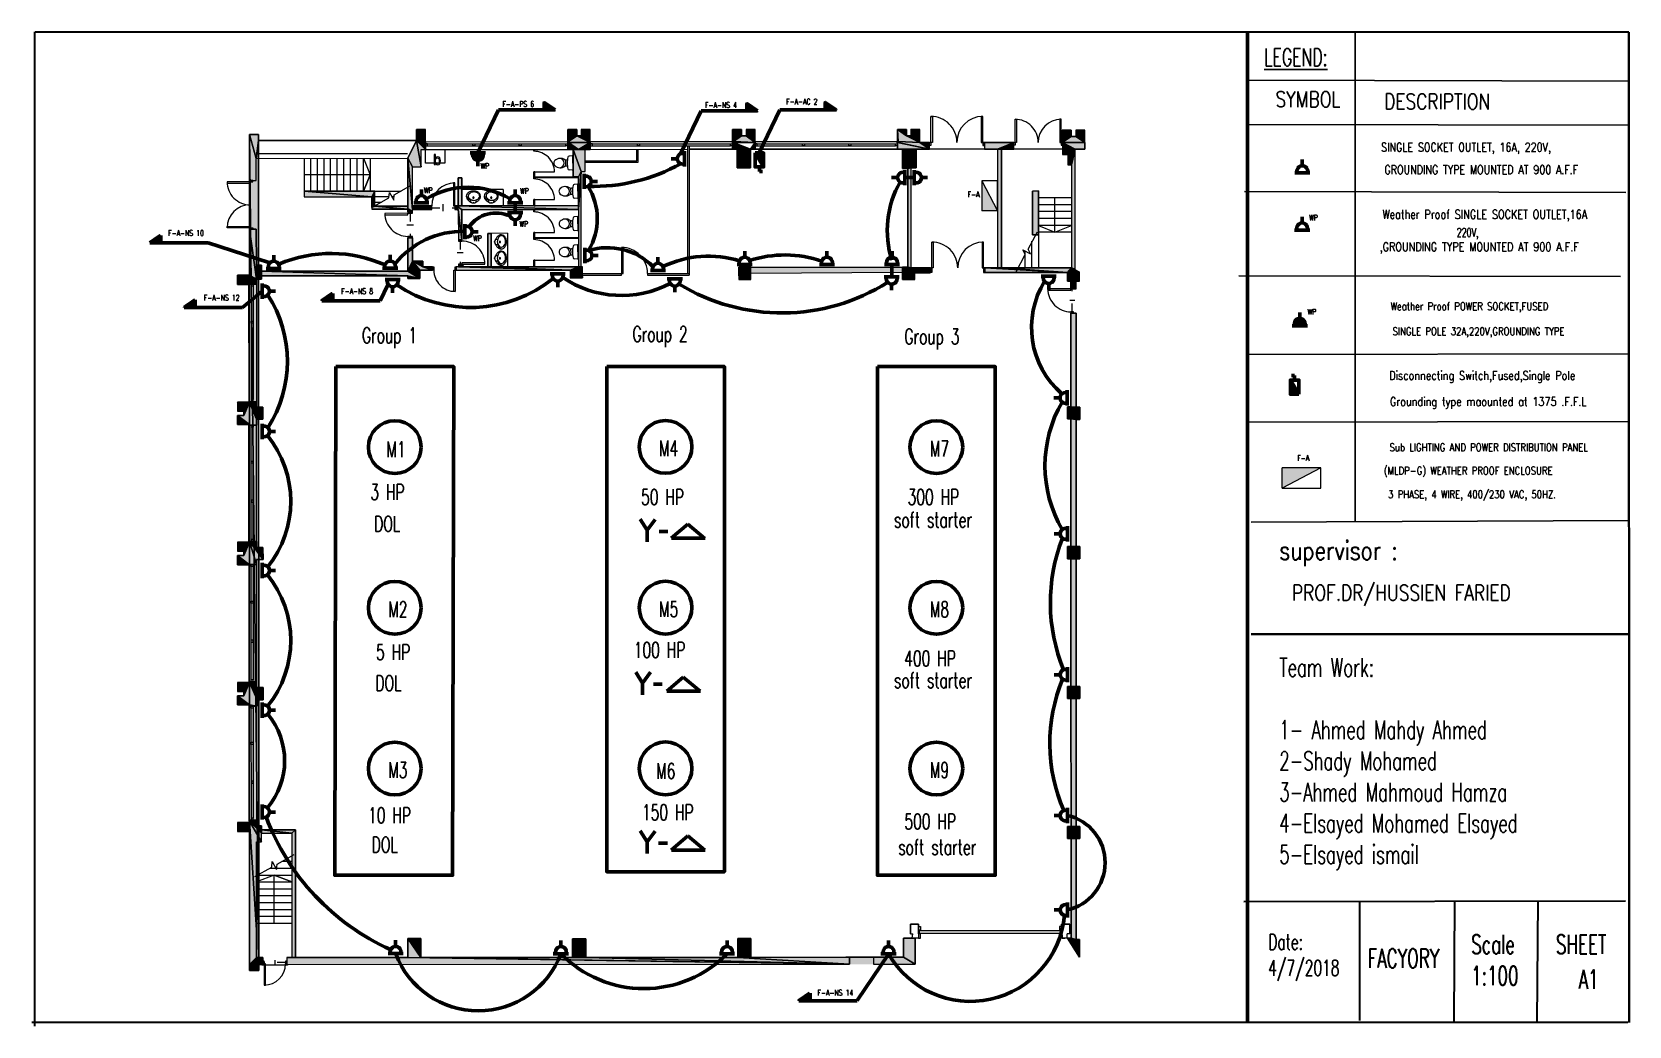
# Model space of a CAD drawing. Extents: x 96344 to 218910, y 99815 to 249769.
# Drawn here: x 96344 to 154490, y 99815 to 135983 of the extents above; entities outside this region: 2.
import ezdxf
from ezdxf.enums import TextEntityAlignment as Align

# ---------------------------------------------------------------- set-up
doc = ezdxf.new("R2010")
doc.units = 0
doc.header["$LTSCALE"] = 25
doc.header["$MEASUREMENT"] = 0
doc.linetypes.add('DASHSPACE', pattern=[30, 12, -18])
doc.layers.get('0').update_dxf_attribs({"lineweight": 9})
for name, color, linetype, lineweight in [('frame', 170, 'Continuous', 30), ('LAYER1', 255, 'Continuous', 20), ('sockets', 1, 'Continuous', 60), ('sockets1', 1, 'Continuous', 60), ('wiring', 3, 'Continuous', 60), ('wiring lighting', 2, 'Continuous', 60), ('wiring1', 170, 'Continuous', 60), ('www.cadblocksfree.com', 7, 'Continuous', 9)]:
    doc.layers.add(name, color=color, linetype=linetype, lineweight=lineweight)
doc.layers.add('TEXT', color=3, linetype='Continuous')
doc.layers.add('v.p', color=7, linetype='Continuous')
doc.styles.add('ROMDIM', font='romans.shx', dxfattribs={"width": 0.65})

msp = doc.modelspace()

# ---------------------------------------------------------------- texts
at = {"layer": 'TEXT', "color": 2, "style": 'ROMDIM', "width": 0.65}
msp.add_text('%%ULEGEND:', height=641.6, dxfattribs=at).set_placement((141209, 134744))
at = {"layer": 'TEXT', "color": 2, "style": 'ROMDIM', "width": 0.8}
for s, height, p in [('SYMBOL', 565.7, (142803, 133534)), ('DESCRIPTION', 565.69, (147507, 133452))]:
    msp.add_text(s, height=height, rotation=359.89022, dxfattribs=at).set_placement(p, align=Align.MIDDLE)
for s, height, p in [('SINGLE SOCKET OUTLET, 16A, 220V,', 317.34, (148555, 131741)), ('GROUNDING TYPE MOUNTED AT 900 A.F.F', 317.34, (149110, 130973)), ('Weather Proof SINGLE SOCKET OUTLET,16A', 321.22, (149238, 129298)), (',GROUNDING TYPE MOUNTED AT 900 A.F.F', 321.22, (149033, 128116)), ('Weather Proof POWER SOCKET,FUSED  ', 283.45, (148831, 125959)), ('SINGLE POLE 32A,220V,GROUNDING TYPE', 283.45, (149009, 125051)), ('Disconnecting Switch,Fused,Single Pole ', 321.22, (149233, 123438)), ('Grounding type maounted at 1375 .F.F.L', 321.22, (149362, 122489)), ('Sub LIGHTING AND POWER DISTRIBUTION PANEL ', 283.45, (149458, 120870)), ('(MLDP-G) WEATHER PROOF ENCLOSURE ', 283.45, (148712, 120002)), (' 3 PHASE, 4 WIRE, 400/230 VAC, 50HZ.', 283.45, (148693, 119138)), ('supervisor :', 680.28, (143913, 117018)), ('PROF.DR/HUSSIEN FARIED', 566.9, (146202, 115538))]:
    msp.add_text(s, height=height, dxfattribs=at).set_placement(p, align=Align.MIDDLE)
at = {"layer": 'TEXT', "color": 2, "attachment_point": 1, "style": 'ROMDIM'}
for s, width, gutter_width, heights, insert, char_height in [('FD-PS 10', 1212.56, 25, [0], (217300, 249609), 205.6), ('F-A-PS 6', 1342.56, 25, [0], (113473, 133462), 205.6), ('F-A-NS 4', 1342.56, 25, [0], (120849, 133426), 205.6), ('F-A-AC 2', 1342.56, 25, [0], (123801, 133553), 205.6), ('WP', 271.97, 25, [0], (112674, 131204), 205.6), ('WP', 271.97, 25, [0], (110614, 130320), 205.6), ('WP', 271.97, 25, [0], (114115, 130302), 205.6), ('F-A', 1342.56, 25, [0], (130411, 130174), 205.6), ('WP', 271.97, 25, [0], (114091, 129096), 205.6), ('WP', 271.97, 25, [0], (142841, 129326), 205.6), ('F-A-NS 10', 1342.56, 25, [0], (101303, 128768), 205.6), ('WP', 271.97, 25, [0], (112405, 128577), 205.6), ('F-A-NS 12', 1342.56, 25, [0], (102601, 126414), 205.6), ('F-A-NS 8', 1342.56, 25, [0], (107602, 126654), 205.6), ('WP', 271.97, 25, [0], (142785, 125903), 205.6), ('Group 1', 3988.43, 25, [0], (108360, 125230), 566.9), ('Group 2', 3988.43, 25, [0], (118212, 125275), 566.9), ('Group 3', 3988.43, 25, [0], (128109, 125186), 566.9), ('M1', 629.05, 25, [0], (109255, 121081), 566.9), ('M4', 629.05, 25, [0], (119181, 121114), 566.9), ('M7', 629.05, 25, [0], (129039, 121108), 566.9), ('F-A', 1342.56, 25, [0], (142412, 120585), 205.6), ('3 HP', 3988.43, 25, [0], (108666, 119525), 566.9), ('50 HP', 3988.43, 25, [0], (118522, 119343), 566.9), ('300 HP', 3988.43, 25, [0], (128227, 119343), 566.9), ('DOL', 629.05, 25, [0], (108805, 118369), 566.9), ('soft starter ', 3988.43, 25, [0], (127730, 118515), 566.9), ('M2', 629.05, 25, [0], (109322, 115260), 566.9), ('M5', 629.05, 25, [0], (119181, 115266), 566.9), ('M8', 629.05, 25, [0], (129039, 115260), 566.9), ('5 HP', 3988.43, 25, [0], (108872, 113702), 566.9), ('100 HP', 3988.43, 25, [0], (118257, 113781), 566.9), ('400 HP', 3988.43, 25, [0], (128103, 113471), 566.9), ('Team Work:\\P\\P1- Ahmed Mahdy Ahmed\\P2-Shady Mohamed\\P3-Ahmed Mahmoud Hamza\\P4-Elsayed Mohamed Elsayed\\P5-Elsayed ismail', 12053.09, 12.5, [17152], (141755, 113205), 680.28), ('DOL', 629.05, 25, [0], (108850, 112574), 566.9), ('soft starter ', 3988.43, 25, [0], (127730, 112678), 566.9), ('M3', 629.05, 25, [0], (109322, 109411), 566.9), ('M6', 629.05, 25, [0], (119075, 109374), 566.9), ('M9', 629.05, 25, [0], (129039, 109411), 566.9), ('10 HP', 3988.43, 25, [0], (108583, 107764), 566.9), ('150 HP', 3988.43, 25, [0], (118556, 107872), 566.9), ('500 HP', 3988.43, 25, [0], (128109, 107541), 566.9), ('DOL', 629.05, 25, [0], (108716, 106695), 566.9), ('soft starter ', 3988.43, 25, [0], (127886, 106606), 566.9), ('Date:\\P4/7/2018', 1.8, 12.5, [0], (141356, 103159), 566.9), ('Scale     \\P1:100', 1.8, 12.5, [0], (148742, 103133), 687.2), ('SHEET     ', 1.8, 12.5, [0], (151829, 103133), 687.2), ('FACYORY', 1.8, 12.5, [0], (144975, 102623), 687.2), ('A1', 1.8, 12.5, [0], (152654, 101856), 687.2), ('F-A-NS 14', 1342.56, 25, [0], (124945, 101127), 205.6)]:
    msp.add_mtext_dynamic_manual_height_columns(s, width=width, gutter_width=gutter_width, heights=heights, dxfattribs=dict(at, insert=insert, char_height=char_height))
at = {"layer": 'TEXT', "color": 2, "insert": (148217, 128849), "char_height": 321.2, "width": 667.62, "attachment_point": 1, "style": 'ROMDIM'}
msp.add_mtext('220V,', dxfattribs=at)

# ---------------------------------------------------------------- blocks, each defined once
blk = doc.blocks.new('E-S03')
at = {"layer": 'sockets', "color": 4, "linetype": 'Continuous'}
blk.add_line((0, 304), (0, 484), dxfattribs=at)
at = {"layer": 'sockets', "color": 0, "linetype": 'Continuous'}
blk.add_line((-225, 88), (225, 88), dxfattribs=at)
blk.add_arc((0, 144), 160, 339.5371, 200.4629, dxfattribs=at)
blk = doc.blocks.new('power switch')
at = {"layer": 'sockets', "xscale": 1.225727712499896, "yscale": 1.22572771995423, "zscale": 1.225727718463246, "rotation": 270}
blk.add_blockref('E-S03', (104739, 126550), dxfattribs=at)
blk = doc.blocks.new('arrow')
at = {"layer": 'wiring'}
h = blk.add_hatch(dxfattribs=at)
h.set_pattern_fill('ANSI32', color=256, scale=0.3)
h.set_pattern_definition([(45, (85400.48574, 84737.41811), (-0.07954951288, 0.07954951288), []), (45, (85400.53878, 84737.41811), (-0.07954951288, 0.07954951288), [])])
h.paths.add_polyline_path([(121691, 121324), (121292, 121051), (121691, 121051)])
for p, q in [((123694, 121639), (123410, 121051)), ((121292, 121051), (121691, 121324)), ((123411, 121051), (121292, 121051)), ((121691, 121324), (121691, 121051))]:
    blk.add_line(p, q, dxfattribs=at)
blk = doc.blocks.new('FAG')
at = {"lineweight": 0}
blk.add_hatch(color=13, dxfattribs=at).paths.add_polyline_path([(0.3, 0.041), (-0.3, 0.041), (-0.3, -0.275)])
at = {"layer": 'LAYER1'}
for p, q in [((0.3, 0.041), (-0.3, 0.041)), ((-0.3, -0.275), (-0.3, 0.041)), ((0.3, 0.041), (-0.3, -0.275)), ((0.3, -0.275), (0.3, 0.041)), ((-0.3, -0.275), (0.3, -0.275))]:
    blk.add_line(p, q, dxfattribs=at)

# ---------------------------------------------------------------- hatches: boundary and pattern name
at = {"layer": 'sockets'}
h = msp.add_hatch(color=256, dxfattribs=at)
h.dxf.hatch_style = 1
h.paths.add_polyline_path([(142161, 122802), (142472, 122802), (142161, 123314)])
at = {"layer": 'sockets1'}
h = msp.add_hatch(color=256, dxfattribs=at)
h.dxf.hatch_style = 1
h.paths.add_polyline_path([(122984, 131584), (122673, 131584), (122984, 131072)])
at = {"layer": 'wiring'}
h = msp.add_hatch(dxfattribs=at)
h.set_pattern_fill('ANSI32', color=256, scale=0.3)
h.set_pattern_definition([(45, (75263.44312, 96830.55978), (-0.07954951288, 0.07954951288), []), (45, (75263.49615, 96830.55978), (-0.07954951288, 0.07954951288), [])])
h.paths.add_polyline_path([(114990, 133144), (115389, 133144), (114990, 133417)])
h = msp.add_hatch(dxfattribs=at)
h.set_pattern_fill('ANSI32', color=256, scale=0.3)
h.set_pattern_definition([(45, (82639.56419, 96794.93136), (-0.07954951288, 0.07954951288), []), (45, (82639.61722, 96794.93136), (-0.07954951288, 0.07954951288), [])])
h.paths.add_polyline_path([(122366, 133108), (122765, 133108), (122366, 133381)])
h = msp.add_hatch(dxfattribs=at)
h.set_pattern_fill('ANSI32', color=256, scale=0.3)
h.set_pattern_definition([(45, (85503.28313, 96833.32798), (-0.07954951288, 0.07954951288), []), (45, (85503.33617, 96833.32798), (-0.07954951288, 0.07954951288), [])])
h.paths.add_polyline_path([(125229, 133147), (125629, 133147), (125229, 133420)])
h = msp.add_hatch(dxfattribs=at)
h.set_pattern_fill('ANSI31', color=256)
edge = h.paths.add_edge_path()
edge.add_ellipse((112581, 131513), major_axis=(0, 196), ratio=1, start_angle=180.00043, end_angle=290.4633)
edge.add_line((112764, 131581), (112397, 131581))
edge.add_ellipse((112581, 131513), major_axis=(0, 196), ratio=1, start_angle=69.53756, end_angle=180.00043)
h = msp.add_hatch(dxfattribs=at)
h.set_pattern_fill('ANSI32', color=256, scale=0.3)
h.set_pattern_definition([(45, (64750.72925, 91993.18218), (-0.07954951288, 0.07954951288), []), (45, (64750.78228, 91993.18218), (-0.07954951288, 0.07954951288), [])])
h.paths.add_polyline_path([(101042, 128580), (100642, 128306), (101042, 128306)])
h = msp.add_hatch(dxfattribs=at)
h.set_pattern_fill('ANSI32', color=256, scale=0.3)
h.set_pattern_definition([(45, (66000.47098, 89645.92935), (-0.07954951288, 0.07954951288), []), (45, (66000.52401, 89645.92935), (-0.07954951288, 0.07954951288), [])])
h.paths.add_polyline_path([(102291, 126232), (101892, 125959), (102291, 125959)])
h = msp.add_hatch(dxfattribs=at)
h.set_pattern_fill('ANSI31', color=256)
h.set_pattern_definition([(45, (-48.05914, 2400.13452), (-0.08838834765, 0.08838834765), [])])
edge = h.paths.add_edge_path()
edge.add_ellipse((142503, 125362), major_axis=(0, 196), ratio=1, start_angle=360.00043, end_angle=470.4633)
edge.add_line((142319, 125293), (142686, 125293))
edge.add_ellipse((142503, 125362), major_axis=(0, 196), ratio=1, start_angle=249.53756, end_angle=360.00043)
h = msp.add_hatch(dxfattribs=at)
h.set_pattern_fill('ANSI32', color=256, scale=0.3)
h.set_pattern_definition([(45, (88378.30208, 64423.30654), (-0.07954951288, 0.07954951288), []), (45, (88378.35511, 64423.30654), (-0.07954951288, 0.07954951288), [])])
h.paths.add_polyline_path([(124669, 101010), (124270, 100737), (124669, 100737)])

# ---------------------------------------------------------------- linework, layer by layer
at = {"layer": 'frame', "lineweight": 30}
for p, q in [((96441, 135983), (96441, 99815)), ((154478, 135976), (96458, 135976)), ((140462, 104349), (154355, 104369)), ((144676, 104352), (144675, 100020)), ((148138, 104385), (148111, 99960)), ((151163, 104385), (151136, 99960))]:
    msp.add_line(p, q, dxfattribs=at)
at = {"layer": 'frame'}
msp.add_line((154441, 99939), (96344, 99939), dxfattribs=at)
at = {"layer": 'sockets'}
for p, q in [((142472, 122802), (142161, 123314)), ((142316, 123479), (142197, 123479)), ((142316, 123314), (142316, 123479))]:
    msp.add_line(p, q, dxfattribs=at)
msp.add_lwpolyline([(142472, 122802), (142161, 122802), (142161, 123314), (142472, 123314)], close=True, dxfattribs=at)
at = {"layer": 'sockets1'}
for p, q in [((122673, 131584), (122984, 131072)), ((122828, 131072), (122828, 130907)), ((122828, 130907), (122947, 130907))]:
    msp.add_line(p, q, dxfattribs=at)
msp.add_lwpolyline([(122673, 131584), (122984, 131584), (122984, 131072), (122673, 131072)], close=True, dxfattribs=at)
at = {"layer": 'v.p', "color": 2, "linetype": 'Continuous'}
for p, q in [((144513, 135959), (144524, 118168)), ((154479, 134197), (140602, 134224)), ((154479, 132592), (140599, 132619)), ((154373, 130147), (140487, 130174)), ((154178, 127084), (140283, 127111)), ((154458, 124266), (140586, 124251)), ((154470, 121805), (140565, 121790)), ((154472, 118202), (140735, 118153))]:
    msp.add_line(p, q, dxfattribs=at)
at = {"layer": 'wiring'}
for p, q in [((115389, 133144), (114990, 133417)), ((114990, 133417), (114990, 133144)), ((122765, 133108), (122366, 133381)), ((122366, 133381), (122366, 133108)), ((125629, 133147), (125229, 133420)), ((125229, 133420), (125229, 133147)), ((113335, 133144), (112581, 131583)), ((113335, 133144), (115389, 133144)), ((120711, 133108), (119957, 131548)), ((120711, 133108), (122765, 133108)), ((123575, 133146), (122821, 131586)), ((123575, 133146), (125629, 133147)), ((128126, 130684), (128465, 130684)), ((113935, 129417), (113935, 129762)), ((100642, 128306), (101042, 128580)), ((101042, 128580), (101042, 128306)), ((102761, 128306), (100642, 128306)), ((102761, 128307), (104964, 127592)), ((127653, 127527), (127653, 127073)), ((101892, 125959), (102291, 126232)), ((102291, 126232), (102291, 125959)), ((104724, 126555), (104012, 125959)), ((104012, 125959), (101892, 125959)), ((127534, 102432), (126391, 100744)), ((124270, 100737), (124669, 101010)), ((126388, 100737), (124270, 100737)), ((124673, 101013), (124673, 100740))]:
    msp.add_line(p, q, dxfattribs=at)
for centre, radius, start, end in [((116780, 136921), 6559, 268.34619, 299.06319), ((112230, 127354), 2979, 59.27244, 120.87275), ((114704, 129186), 2224, 328.76531, 31.9931), ((131086, 128758), 3600, 150.50131, 197.49913), ((113226, 128196), 1198, 63.84735, 144.47244), ((112033, 125576), 3154, 88.92308, 141.60986), ((107232, 123049), 4873, 66.11736, 112.91339), ((117298, 125804), 2329, 44.74826, 107.28907), ((120971, 124051), 3775, 72.36502, 115.97242), ((123758, 123638), 4230, 71.40825, 107.75323), ((112319, 130774), 4815, 236.01696, 308.60447), ((117805, 130199), 3804, 235.87706, 297.83613), ((123651, 132964), 7205, 238.64289, 302.26687), ((135936, 125237), 3201, 148.28584, 229.113), ((101193, 123996), 4450, 327.19761, 32.87029), ((137814, 120200), 4588, 149.71176, 210.37702), ((101953, 118904), 3812, 321.19765, 38.8954), ((139858, 115228), 6436, 158.73258, 202.36093), ((101953, 113843), 3812, 321.19765, 38.8954), ((139539, 110093), 6136, 157.59865, 203.38941), ((102902, 109465), 2642, 319.73432, 39.90922), ((112893, 110425), 8569, 200.50454, 245.95735), ((133651, 105759), 1764, 282.64686, 77.09011), ((130511, 104143), 3432, 209.65999, 355.14199), ((112597, 103588), 3220, 200.77827, 339.11382), ((118628, 105421), 4246, 224.55008, 315.6171)]:
    msp.add_arc(centre, radius, start, end, dxfattribs=at)
at = {"layer": 'wiring lighting', "color": 5, "lineweight": 35}
for p, q in [((154490, 99938), (154478, 135979)), ((140731, 114068), (154485, 114068))]:
    msp.add_line(p, q, dxfattribs=at)
at = {"layer": 'wiring1'}
msp.add_line((140602, 135974), (140594, 99963), dxfattribs=at)
at = {"layer": 'www.cadblocksfree.com', "lineweight": 9}
for p, q in [((104263, 132248), (104263, 130584)), ((104513, 131384), (104263, 132248)), ((104263, 132248), (104513, 131384)), ((104593, 132248), (104263, 132248)), ((104263, 132248), (104593, 132248)), ((104600, 102059), (104263, 132248)), ((104263, 132248), (104600, 102059)), ((104270, 101839), (104263, 132248)), ((104593, 132248), (104263, 132248)), ((104263, 132248), (104263, 130584)), ((104593, 132028), (104513, 131384)), ((104513, 131384), (104593, 132028)), ((104593, 132028), (104593, 132248)), ((104593, 132248), (104593, 132028)), ((104593, 132248), (104593, 132028)), ((104593, 132248), (104593, 132028)), ((110343, 132030), (104593, 132028)), ((104593, 132028), (110343, 132030)), ((104593, 132028), (110343, 132030)), ((104600, 102059), (104593, 132028)), ((104593, 132028), (104600, 102059)), ((105048, 132028), (106099, 132029)), ((110343, 132030), (110029, 131386)), ((110029, 131386), (110343, 132030)), ((110673, 132431), (110343, 132431)), ((110343, 132431), (110343, 132057)), ((110343, 132030), (110343, 132431)), ((110343, 132431), (110673, 132431)), ((110673, 132431), (110343, 132431)), ((110343, 132431), (110343, 132030)), ((110343, 132030), (110343, 132431)), ((110343, 132057), (110673, 131961)), ((110673, 131961), (110343, 132057)), ((110343, 132057), (110343, 132030)), ((110509, 131074), (110343, 132030)), ((110343, 132030), (110673, 131711)), ((110343, 132030), (110509, 131074)), ((110673, 131711), (110343, 132030)), ((110673, 131961), (110673, 132431)), ((110673, 131711), (110673, 132431)), ((116183, 132432), (115853, 132432)), ((115853, 132432), (115883, 131992)), ((115853, 132432), (115853, 131992)), ((115883, 131992), (115853, 132432)), ((115853, 131962), (115853, 132432)), ((115853, 132432), (116183, 132432)), ((115853, 131992), (115883, 131992)), ((115883, 131992), (116183, 132202)), ((116183, 132202), (115883, 131992)), ((115883, 131992), (115883, 131962)), ((116183, 132202), (116183, 132432)), ((116183, 132432), (116183, 132202)), ((116673, 131962), (116183, 132202)), ((116343, 132202), (116183, 132202)), ((116183, 132202), (116673, 131962)), ((116183, 132202), (116343, 132202)), ((116673, 132432), (116343, 132432)), ((116343, 132432), (116343, 132202)), ((116673, 132432), (116343, 132432)), ((116343, 132432), (116343, 132202)), ((116343, 132202), (116673, 131962)), ((116673, 131962), (116343, 132202)), ((116673, 131962), (116673, 132432)), ((116673, 131712), (116673, 132432)), ((122183, 132434), (121853, 132434)), ((121853, 132434), (121883, 131994)), ((121853, 132434), (121853, 131994)), ((121883, 131994), (121853, 132434)), ((121853, 131964), (121853, 132434)), ((121853, 132434), (122183, 132434)), ((121853, 131994), (121883, 131994)), ((121883, 131994), (122183, 132204)), ((122183, 132204), (121883, 131994)), ((121883, 131994), (122673, 131964)), ((122673, 131964), (121883, 131994)), ((121883, 131994), (121883, 131964)), ((122183, 132204), (122183, 132434)), ((122183, 132434), (122183, 132204)), ((122343, 132204), (122183, 132204)), ((122183, 132204), (122343, 132204)), ((122343, 132434), (122343, 132204)), ((122673, 132434), (122343, 132434)), ((122673, 132434), (122343, 132434)), ((122343, 132434), (122343, 132204)), ((122673, 131964), (122343, 132204)), ((122343, 132204), (122673, 131964)), ((122673, 131964), (122673, 132434)), ((122673, 131714), (122673, 132434)), ((128183, 132205), (127853, 132435)), ((127853, 132435), (127883, 131995)), ((127883, 131995), (127853, 132435)), ((127853, 132435), (127853, 131995)), ((128183, 132435), (127853, 132435)), ((127853, 132435), (128183, 132205)), ((127853, 131715), (127853, 132435)), ((127853, 132435), (128183, 132435)), ((127853, 131995), (127883, 131995)), ((127883, 131995), (128673, 131965)), ((128673, 131965), (127883, 131995)), ((127883, 131995), (127883, 131965)), ((128183, 132205), (128183, 132435)), ((128183, 132435), (128183, 132205)), ((128343, 132205), (128183, 132205)), ((128183, 132205), (128673, 131965)), ((128673, 131965), (128183, 132205)), ((128183, 132205), (128343, 132205)), ((128343, 132435), (128343, 132205)), ((128673, 131965), (128343, 132435)), ((128343, 132435), (128673, 131965)), ((128673, 132435), (128343, 132435)), ((128673, 132435), (128343, 132435)), ((128343, 132435), (128343, 132205)), ((128673, 131965), (128673, 132435)), ((128673, 131965), (128673, 132435)), ((134183, 132407), (133853, 132407)), ((133853, 132407), (133853, 131967)), ((133853, 131967), (133853, 132407)), ((133853, 132407), (134183, 132407)), ((133853, 131967), (134183, 132177)), ((134183, 132177), (133853, 131967)), ((134183, 132177), (134183, 132407)), ((134183, 132407), (134183, 132177)), ((134343, 132177), (134183, 132177)), ((134183, 132177), (134343, 132177)), ((134343, 132407), (134343, 132177)), ((134673, 132407), (134343, 132407)), ((134673, 132407), (134343, 132407)), ((134343, 132407), (134343, 132177)), ((134673, 131967), (134343, 132177)), ((134343, 132177), (134673, 131967)), ((134673, 131967), (134673, 132407)), ((134673, 131717), (134673, 132407)), ((104558, 131564), (110022, 131566)), ((110509, 131074), (110509, 131711)), ((110509, 131711), (110673, 131711)), ((110509, 131074), (110509, 131711)), ((110509, 131711), (110673, 131711)), ((110673, 131711), (110673, 131961)), ((110673, 131961), (110673, 131711)), ((110673, 131951), (110673, 131711)), ((110673, 131911), (115778, 131912)), ((110673, 131836), (115778, 131837)), ((110673, 131711), (115853, 131712)), ((114617, 131643), (114617, 131712)), ((114647, 131643), (114647, 131712)), ((115883, 131962), (115853, 131962)), ((115853, 131962), (116238, 131712)), ((115853, 131962), (115853, 131712)), ((116047, 131712), (115853, 131962)), ((115853, 131962), (116047, 131712)), ((116238, 131712), (115853, 131962)), ((115853, 131712), (115853, 131962)), ((115853, 131712), (115853, 131952)), ((115853, 131712), (116047, 131712)), ((115853, 131712), (116047, 131712)), ((115883, 131962), (116673, 131962)), ((116673, 131962), (115883, 131962)), ((115883, 131962), (116238, 131712)), ((116238, 131712), (115883, 131962)), ((116014, 131474), (115900, 131465)), ((116032, 131214), (116032, 131469)), ((116047, 131712), (116238, 131712)), ((116047, 131712), (116047, 130715)), ((116337, 130900), (116047, 131712)), ((116047, 131712), (116337, 130900)), ((116483, 131712), (116047, 131712)), ((116047, 131712), (116483, 131712)), ((116238, 131712), (116047, 131712)), ((116047, 130715), (116047, 131712)), ((116238, 131712), (116673, 131962)), ((116673, 131962), (116238, 131712)), ((116483, 131712), (116238, 131712)), ((116238, 131712), (116673, 131712)), ((116483, 130900), (116483, 131712)), ((116483, 130900), (116483, 131712)), ((116483, 131712), (116673, 131712)), ((116673, 131712), (116673, 131962)), ((116673, 131962), (116673, 131712)), ((116673, 131952), (116673, 131712)), ((116673, 131912), (121778, 131914)), ((116673, 131837), (121778, 131839)), ((116673, 131712), (120213, 131713)), ((118363, 131300), (118363, 131713)), ((118413, 131250), (118413, 131713)), ((120213, 131838), (120214, 127194)), ((120273, 131838), (120274, 127194)), ((134429, 131717), (120273, 131713)), ((120273, 131713), (121853, 131714)), ((121883, 131964), (121853, 131964)), ((121853, 131964), (122025, 131714)), ((121853, 131964), (121853, 131714)), ((122025, 131714), (121853, 131964)), ((121853, 131714), (121853, 131964)), ((121853, 131714), (121853, 131954)), ((121853, 131714), (122025, 131714)), ((121853, 131714), (122025, 131714)), ((122673, 131961), (121883, 131964)), ((121883, 131964), (122500, 131714)), ((122500, 131714), (121883, 131964)), ((121883, 131964), (122673, 131964)), ((122025, 131714), (122025, 131034)), ((122500, 131714), (122025, 131714)), ((122025, 131714), (122500, 131714)), ((122025, 131034), (122025, 131714)), ((122673, 131961), (122500, 131714)), ((122500, 131714), (122673, 131961)), ((122500, 131034), (122500, 131714)), ((122500, 131714), (122673, 131714)), ((122500, 131714), (122500, 131034)), ((122500, 131714), (122673, 131714)), ((122673, 131964), (122673, 131714)), ((122673, 131714), (122673, 131961)), ((122673, 131954), (122673, 131714)), ((122673, 131914), (127778, 131915)), ((122673, 131914), (127778, 131915)), ((122673, 131839), (127778, 131840)), ((122673, 131839), (127778, 131840)), ((122673, 131714), (127853, 131715)), ((127883, 131965), (127853, 131965)), ((127853, 131965), (129018, 131715)), ((129018, 131715), (127853, 131965)), ((127853, 131965), (127853, 131715)), ((127853, 131715), (127853, 131965)), ((127853, 131715), (127853, 131955)), ((127853, 131715), (129018, 131715)), ((127853, 131715), (128033, 131715)), ((127883, 131965), (129018, 131715)), ((129018, 131715), (127883, 131965)), ((128538, 131035), (128033, 131715)), ((128033, 131715), (128233, 131015)), ((128033, 131715), (128538, 131035)), ((128538, 131715), (128033, 131715)), ((128233, 131015), (128033, 131715)), ((128033, 131715), (128033, 131015)), ((128033, 131015), (128033, 131715)), ((128538, 131035), (128538, 131715)), ((128538, 131715), (128538, 131035)), ((128538, 131715), (129018, 131715)), ((128538, 131715), (129018, 131715)), ((129018, 131966), (128673, 131965)), ((128673, 131965), (129018, 131966)), ((129018, 131715), (128673, 131965)), ((128673, 131965), (129018, 131715)), ((129018, 131715), (129018, 131966)), ((129018, 131715), (129018, 131966)), ((129074, 131966), (129074, 131853)), ((130961, 131966), (130961, 131853)), ((131018, 131966), (131018, 131716)), ((132088, 131966), (131018, 131966)), ((131018, 131966), (131018, 131716)), ((131018, 131966), (132088, 131966)), ((131018, 131716), (131498, 131716)), ((131018, 131716), (131498, 131716)), ((132088, 131966), (131498, 131716)), ((131498, 131716), (132088, 131966)), ((131498, 131716), (131638, 131716)), ((131638, 131716), (131498, 131716)), ((131498, 131716), (131499, 127396)), ((131498, 131716), (131499, 127396)), ((131638, 131716), (132088, 131716)), ((131639, 127396), (131638, 131716)), ((131638, 131716), (131639, 127396)), ((131638, 131716), (132088, 131716)), ((131990, 131716), (132088, 131716)), ((132088, 131716), (132088, 131966)), ((132088, 131716), (132088, 131966)), ((132138, 131966), (132138, 131866)), ((133818, 131967), (133818, 131867)), ((133853, 131967), (134673, 131967)), ((134328, 131717), (133868, 131967)), ((133868, 131967), (133868, 131528)), ((134673, 131967), (133868, 131967)), ((133868, 131967), (134328, 131717)), ((133868, 131967), (133868, 131528)), ((133868, 131528), (134058, 131528)), ((133868, 131528), (134058, 131528)), ((134328, 131717), (134058, 131528)), ((134058, 131528), (134328, 131717)), ((134058, 131528), (134058, 131147)), ((134058, 131528), (134058, 131147)), ((134188, 131147), (134328, 131717)), ((134328, 131717), (134188, 131147)), ((134328, 131717), (134673, 131717)), ((134329, 127347), (134328, 131717)), ((134329, 127347), (134328, 131717)), ((134673, 131717), (134328, 131717)), ((134673, 131717), (134673, 131967)), ((134673, 131967), (134673, 131717)), ((134673, 131957), (134673, 131717)), ((104513, 131384), (110029, 131386)), ((104513, 131384), (110029, 131386)), ((104513, 130584), (104513, 131384)), ((104513, 130584), (104513, 131384)), ((106259, 131385), (106259, 130195)), ((106499, 130195), (106499, 131385)), ((106739, 130195), (106739, 131385)), ((106979, 130195), (106979, 131385)), ((107219, 130195), (107219, 131385)), ((107459, 130195), (107459, 131385)), ((107699, 130195), (107699, 131385)), ((107939, 130195), (107939, 131385)), ((108179, 130195), (108179, 131385)), ((108419, 130195), (108419, 131385)), ((108419, 131385), (108659, 130790)), ((108659, 131385), (108659, 130195)), ((110029, 131386), (110029, 129564)), ((110199, 129524), (110029, 131386)), ((110029, 131386), (110199, 129524)), ((110199, 131074), (110029, 131386)), ((110029, 131386), (110199, 131074)), ((110029, 129434), (110029, 131386)), ((110199, 129654), (110199, 131074)), ((110199, 131074), (110509, 131074)), ((110199, 129654), (110199, 131074)), ((110199, 131074), (110509, 131074)), ((114617, 130635), (114617, 130894)), ((114647, 130894), (114617, 130894)), ((114617, 130894), (114647, 130894)), ((114617, 130893), (115367, 130893)), ((114647, 130634), (114647, 130894)), ((114647, 130663), (114647, 130894)), ((115838, 131324), (115793, 131324)), ((115838, 131104), (115793, 131104)), ((116014, 130954), (115901, 130962)), ((116032, 131214), (116032, 130958)), ((116237, 129525), (116337, 130900)), ((116337, 130900), (116237, 130715)), ((116337, 130900), (116237, 129525)), ((116237, 130715), (116337, 130900)), ((116338, 127433), (116337, 130900)), ((116337, 130900), (116483, 130900)), ((116338, 127433), (116337, 130900)), ((116337, 130900), (116483, 130900)), ((116483, 131300), (118363, 131300)), ((116483, 131250), (118413, 131250)), ((122025, 131034), (122500, 131034)), ((122500, 131034), (122025, 131034)), ((128033, 131015), (128233, 131015)), ((128233, 131015), (128033, 131015)), ((128358, 131035), (128233, 131015)), ((128233, 131015), (128358, 131035)), ((128233, 131015), (128234, 127421)), ((128234, 127421), (128233, 131015)), ((128359, 127395), (128358, 131035)), ((128358, 131035), (128538, 131035)), ((128359, 127395), (128358, 131035)), ((128538, 131035), (128358, 131035)), ((134058, 131147), (134188, 131147)), ((134058, 131147), (134188, 131147)), ((134188, 131147), (134189, 127397)), ((134188, 131147), (134188, 130197)), ((104263, 130584), (104513, 130584)), ((104263, 130584), (104513, 130584)), ((104289, 130534), (104389, 130534)), ((108659, 130790), (106259, 130790)), ((108659, 130790), (108419, 130195)), ((108419, 130195), (108659, 130790)), ((111997, 130674), (111867, 130674)), ((111867, 130674), (111867, 129654)), ((111867, 129654), (111867, 130674)), ((111867, 130674), (111997, 130674)), ((111997, 129654), (111997, 130674)), ((111997, 130674), (111997, 129654)), ((113497, 130254), (111997, 130254)), ((113497, 130254), (113497, 129654)), ((114617, 130635), (114617, 130683)), ((114647, 130713), (116237, 130714)), ((114647, 130683), (116237, 130684)), ((114647, 130634), (114647, 130683)), ((116028, 130295), (115983, 130295)), ((116047, 130715), (116237, 130715)), ((116237, 130715), (116047, 130715)), ((116204, 130445), (116091, 130437)), ((116222, 130185), (116222, 130441)), ((116237, 130715), (116237, 129655)), ((116237, 129655), (116237, 130715)), ((108724, 130195), (106259, 130195)), ((106259, 130195), (108724, 129980)), ((108724, 129980), (106259, 130195)), ((106259, 130195), (106259, 129980)), ((106259, 130195), (106259, 129980)), ((106259, 130195), (108824, 130195)), ((106259, 129980), (108724, 129980)), ((106259, 129980), (108724, 129980)), ((108824, 130195), (108724, 129980)), ((108724, 129980), (108824, 130195)), ((108824, 130195), (108724, 130195)), ((108724, 129980), (108724, 129598)), ((108724, 129593), (108724, 129980)), ((108724, 129980), (108724, 129540)), ((108824, 129655), (108824, 130195)), ((108824, 129640), (108824, 130195)), ((108824, 130195), (109783, 130195)), ((108824, 129995), (109345, 129995)), ((108824, 129795), (109074, 129795)), ((109441, 129995), (109530, 129995)), ((112338, 129828), (112299, 129828)), ((112319, 129809), (112319, 129848)), ((112494, 129828), (112533, 129828)), ((112513, 129809), (112513, 129848)), ((112988, 129828), (112949, 129828)), ((112968, 129809), (112968, 129848)), ((113143, 129828), (113182, 129828)), ((113163, 129809), (113163, 129848)), ((114617, 129655), (114617, 129885)), ((114647, 129885), (114617, 129885)), ((114617, 129885), (114647, 129885)), ((114617, 129885), (115367, 129885)), ((114647, 129655), (114647, 129885)), ((114647, 129635), (114647, 129885)), ((116028, 130075), (115983, 130075)), ((116205, 129925), (116091, 129933)), ((116222, 130185), (116222, 129930)), ((132988, 130197), (132773, 130196)), ((132773, 130196), (132988, 130197)), ((132773, 130196), (132774, 128596)), ((132774, 128596), (132773, 130196)), ((132989, 128596), (132988, 130197)), ((132988, 130197), (132989, 128596)), ((134188, 129947), (132988, 129946)), ((134188, 129697), (132988, 129696)), ((133589, 128697), (133588, 129947)), ((134188, 130197), (134189, 127397)), ((108724, 129598), (108824, 129655)), ((108824, 129655), (108724, 129598)), ((108824, 129640), (108724, 129598)), ((108724, 129598), (108824, 129640)), ((108724, 129598), (108724, 129540)), ((108724, 129540), (110029, 129541)), ((110029, 129541), (108724, 129540)), ((110029, 129641), (108824, 129640)), ((108824, 129640), (110029, 129641)), ((108824, 129640), (110029, 129541)), ((110029, 129541), (108824, 129640)), ((110029, 129564), (110029, 129641)), ((110029, 129541), (110029, 129564)), ((110029, 129564), (110199, 129434)), ((110199, 129434), (110029, 129564)), ((110029, 129564), (110029, 129541)), ((110029, 129541), (110199, 129434)), ((110199, 129434), (110029, 129541)), ((110029, 129541), (110029, 129434)), ((110029, 129434), (110199, 129434)), ((110029, 129434), (110199, 129434)), ((110029, 129384), (110199, 129384)), ((110199, 129524), (110199, 129654)), ((110199, 129654), (110199, 129524)), ((110849, 129654), (110199, 129654)), ((110199, 129654), (110849, 129654)), ((110199, 129434), (110199, 129524)), ((110199, 129524), (110849, 129524)), ((110199, 129434), (110199, 129524)), ((110199, 129524), (110849, 129524)), ((110849, 129524), (110849, 129654)), ((110849, 129654), (110849, 129524)), ((110899, 129524), (110899, 129654)), ((111737, 129654), (111737, 129524)), ((111867, 129654), (111787, 129654)), ((111787, 129654), (111997, 129524)), ((111997, 129524), (111787, 129654)), ((111787, 129654), (111867, 129524)), ((111787, 129654), (111787, 129524)), ((111867, 129524), (111787, 129654)), ((111787, 129654), (111867, 129654)), ((111787, 129524), (111787, 129654)), ((111787, 129524), (111867, 129524)), ((111787, 129524), (111867, 129524)), ((111867, 129654), (111997, 129654)), ((111997, 129654), (111867, 129654)), ((111867, 129654), (116237, 129525)), ((116237, 129525), (111867, 129654)), ((111867, 129524), (111998, 128424)), ((111998, 128424), (111867, 129524)), ((111867, 129524), (111868, 128424)), ((111867, 129524), (111868, 128424)), ((116237, 129655), (111997, 129654)), ((116237, 129655), (111997, 129654)), ((111997, 129524), (116237, 129525)), ((111997, 129524), (116237, 129525)), ((111998, 128424), (111997, 129524)), ((111997, 129524), (111998, 128424)), ((114128, 129655), (113742, 129655)), ((114617, 129435), (114617, 129525)), ((114647, 129435), (114647, 129525)), ((116029, 129116), (115983, 129116)), ((116205, 129266), (116091, 129257)), ((116223, 129006), (116223, 129261)), ((116237, 129525), (116237, 129655)), ((116237, 129655), (116237, 129525)), ((116237, 129525), (116238, 127437)), ((116237, 129525), (116238, 127437)), ((134188, 129447), (132988, 129446)), ((134188, 129197), (132988, 129197)), ((104263, 128807), (104264, 126844)), ((104513, 128804), (104263, 128804)), ((104263, 128804), (104514, 126994)), ((104514, 126994), (104263, 128804)), ((104263, 128804), (104264, 127129)), ((104263, 128804), (104513, 128804)), ((104263, 128804), (104264, 126844)), ((104290, 128854), (104390, 128854)), ((104514, 127494), (104513, 128804)), ((104513, 128804), (104514, 127494)), ((110200, 128546), (110030, 128546)), ((112938, 128656), (112938, 127436)), ((113063, 128656), (112938, 128656)), ((112938, 127436), (112938, 128656)), ((112938, 128656), (113063, 128656)), ((113663, 128657), (113063, 128656)), ((113063, 127436), (113063, 128656)), ((113063, 128656), (113063, 127436)), ((113663, 128657), (113663, 127437)), ((114618, 128427), (114618, 128686)), ((114648, 128686), (114618, 128686)), ((114618, 128686), (114648, 128686)), ((114618, 128685), (115368, 128686)), ((114648, 128426), (114648, 128686)), ((114648, 128455), (114648, 128686)), ((114648, 128505), (116238, 128506)), ((116029, 128896), (115983, 128896)), ((116205, 128746), (116091, 128754)), ((116223, 129006), (116223, 128750)), ((132774, 128596), (132989, 128596)), ((132989, 128596), (132774, 128596)), ((134188, 128947), (132988, 128947)), ((132988, 128947), (133589, 128697)), ((134189, 128697), (132989, 128697)), ((132989, 128596), (132989, 127397)), ((133589, 128697), (134188, 128947)), ((110030, 128496), (110030, 127276)), ((110200, 128496), (110030, 128496)), ((110030, 127276), (110030, 128496)), ((110200, 128496), (110030, 128496)), ((110200, 127646), (110200, 128496)), ((110200, 128496), (110200, 127646)), ((111868, 128424), (111998, 128424)), ((111868, 128424), (111998, 128424)), ((111868, 128374), (111998, 128374)), ((113237, 128440), (113276, 128440)), ((113237, 128246), (113276, 128246)), ((113257, 128421), (113257, 128460)), ((113257, 128265), (113257, 128226)), ((114618, 128427), (114618, 128475)), ((114648, 128475), (116238, 128476)), ((114648, 128426), (114648, 128475)), ((116029, 128087), (115984, 128087)), ((116205, 128237), (116091, 128229)), ((116223, 127977), (116223, 128233)), ((116223, 127977), (116223, 127722)), ((132489, 128004), (132489, 127396)), ((132739, 128368), (132739, 127396)), ((104264, 127129), (104264, 127619)), ((104514, 126994), (104514, 127494)), ((104514, 127494), (104514, 126994)), ((104704, 127104), (104514, 127494)), ((104514, 127494), (104704, 127104)), ((104705, 127494), (104514, 127494)), ((104514, 127494), (104705, 127494)), ((104705, 127274), (104705, 127494)), ((104705, 127494), (104705, 127274)), ((110200, 127646), (110030, 127276)), ((110030, 127276), (110200, 127646)), ((110469, 127316), (110200, 127646)), ((110200, 127646), (110469, 127316)), ((110580, 127436), (110200, 127646)), ((110580, 127646), (110200, 127646)), ((110200, 127646), (110580, 127436)), ((110200, 127646), (110580, 127646)), ((110580, 127436), (110580, 127646)), ((110580, 127646), (110580, 127436)), ((110929, 127316), (110580, 127436)), ((110580, 127436), (110929, 127316)), ((110929, 127436), (110580, 127436)), ((110580, 127436), (110929, 127436)), ((110929, 127316), (110929, 127436)), ((110929, 127436), (110929, 127316)), ((110975, 127436), (110975, 127316)), ((111748, 127316), (111748, 127436)), ((111868, 127436), (111794, 127436)), ((111794, 127436), (111794, 127316)), ((111868, 127436), (111794, 127436)), ((111794, 127436), (111794, 127316)), ((111998, 127536), (111868, 127536)), ((111998, 127486), (111868, 127486)), ((111868, 127486), (111868, 127436)), ((111868, 127486), (111868, 127436)), ((112038, 127486), (111868, 127486)), ((112038, 127436), (111868, 127436)), ((111868, 127436), (115944, 127317)), ((115944, 127317), (111868, 127436)), ((111868, 127436), (112038, 127436)), ((111998, 127486), (112038, 127436)), ((112038, 127436), (111998, 127486)), ((112038, 127486), (112007, 127486)), ((112038, 127436), (112038, 127486)), ((112038, 127486), (112038, 127436)), ((112938, 127436), (112038, 127436)), ((112038, 127436), (112938, 127436)), ((113063, 127436), (112938, 127436)), ((112938, 127436), (115944, 127317)), ((115944, 127317), (112938, 127436)), ((112938, 127436), (113063, 127436)), ((116238, 127437), (113063, 127436)), ((113063, 127436), (116233, 127437)), ((113237, 127848), (113276, 127848)), ((113237, 127654), (113276, 127654)), ((113257, 127829), (113257, 127868)), ((113257, 127673), (113257, 127634)), ((114618, 127447), (114618, 127677)), ((114648, 127677), (114618, 127677)), ((114618, 127677), (114648, 127677)), ((114618, 127677), (115368, 127677)), ((114648, 127447), (114648, 127677)), ((114648, 127427), (114648, 127677)), ((116238, 127437), (115944, 127317)), ((115944, 127317), (116238, 127437)), ((116029, 127867), (115984, 127867)), ((116205, 127717), (116091, 127725)), ((116238, 127437), (116338, 127433)), ((116338, 127433), (116238, 127437)), ((116384, 127037), (116338, 127433)), ((116338, 127433), (116384, 127037)), ((116384, 127433), (116338, 127433)), ((116384, 127433), (116338, 127433)), ((116384, 127037), (116384, 127433)), ((116384, 127133), (116384, 127433)), ((122514, 127420), (122074, 127420)), ((122074, 127420), (122074, 127319)), ((122074, 127110), (122074, 127420)), ((122074, 127420), (122074, 126980)), ((122514, 127420), (122074, 127420)), ((122514, 127420), (128063, 127421)), ((122514, 127319), (122514, 127420)), ((122514, 126980), (122514, 127420)), ((128063, 127421), (123413, 127418)), ((128484, 127225), (128044, 127421)), ((128044, 127421), (128044, 126981)), ((128044, 127421), (128484, 127225)), ((128234, 127421), (128044, 127421)), ((128044, 126981), (128044, 127421)), ((128044, 127421), (128234, 127421)), ((128359, 127395), (128234, 127421)), ((128234, 127421), (128359, 127395)), ((128484, 127225), (128359, 127395)), ((128359, 127395), (128484, 127225)), ((129047, 127395), (128359, 127395)), ((129052, 127395), (128359, 127395)), ((128359, 127395), (129052, 127395)), ((129047, 127225), (129047, 127395)), ((129052, 127395), (129052, 127225)), ((131499, 127396), (131041, 127396)), ((131041, 127396), (134049, 127227)), ((134049, 127227), (131041, 127396)), ((131041, 127396), (131041, 127226)), ((131499, 127396), (131041, 127396)), ((131041, 127396), (131041, 127226)), ((131499, 127396), (131639, 127396)), ((131639, 127396), (131499, 127396)), ((134189, 127397), (131639, 127396)), ((131639, 127396), (134189, 127397)), ((134049, 127227), (131639, 127396)), ((131639, 127396), (134049, 127227)), ((134189, 127397), (134049, 127227)), ((134049, 127227), (134189, 127397)), ((134479, 127247), (134189, 127397)), ((134189, 127397), (134479, 127247)), ((134329, 127347), (134189, 127397)), ((134189, 127397), (134329, 127347)), ((104264, 127129), (103824, 127129)), ((103824, 127129), (104264, 126804)), ((104264, 126804), (103824, 127129)), ((103824, 127129), (104264, 126799)), ((104264, 126799), (103824, 127129)), ((103824, 127129), (103824, 126799)), ((103824, 126799), (103824, 127129)), ((103824, 127129), (104264, 127129)), ((103824, 126799), (104264, 126799)), ((104264, 126799), (103824, 126799)), ((104264, 126844), (104264, 127129)), ((104264, 127129), (104264, 126804)), ((104514, 126994), (104264, 127129)), ((104264, 127129), (104514, 126994)), ((104264, 126804), (104264, 126844)), ((104264, 126804), (104514, 126804)), ((104264, 126804), (104514, 126804)), ((104325, 126804), (104326, 122609)), ((104400, 126804), (104401, 122609)), ((104514, 126994), (104704, 126994)), ((104514, 126804), (104514, 126994)), ((104704, 126994), (104514, 126994)), ((104514, 126994), (104514, 126804)), ((104514, 126804), (104515, 122529)), ((110029, 127106), (104699, 127104)), ((104700, 127274), (110030, 127276)), ((104700, 127104), (110029, 127106)), ((104704, 127104), (104705, 127274)), ((104705, 127274), (104704, 127104)), ((104704, 127104), (110029, 127106)), ((104704, 126994), (104704, 127104)), ((104704, 127104), (104704, 126994)), ((110030, 127276), (104705, 127274)), ((104705, 127274), (110029, 127106)), ((110029, 127106), (104705, 127274)), ((110029, 127106), (110469, 127016)), ((110469, 127016), (110029, 127106)), ((110029, 127106), (110029, 127016)), ((110029, 127016), (110029, 127106)), ((110029, 127016), (110469, 127016)), ((110469, 127016), (110029, 127016)), ((110469, 127016), (110030, 127276)), ((110030, 127276), (110469, 127016)), ((110469, 127016), (110469, 127316)), ((110469, 127316), (110929, 127316)), ((110929, 127316), (110469, 127316)), ((110469, 127316), (110469, 127016)), ((111794, 127316), (115944, 127317)), ((111794, 127316), (115944, 127317)), ((115944, 127317), (116384, 127037)), ((116384, 127037), (115944, 127317)), ((115944, 127317), (115944, 127037)), ((115944, 127317), (115944, 127037)), ((115944, 127037), (116384, 127037)), ((115944, 127037), (116384, 127037)), ((116384, 127193), (117809, 127193)), ((116384, 127037), (116384, 127182)), ((116384, 127133), (117809, 127133)), ((117809, 127133), (117809, 127193)), ((118759, 127194), (120274, 127194)), ((118759, 127194), (118759, 127134)), ((118759, 127134), (120274, 127134)), ((120214, 127194), (120274, 127194)), ((120274, 127194), (120274, 127134)), ((122514, 127319), (122074, 127319)), ((122074, 127319), (122074, 126980)), ((122074, 127319), (122514, 127319)), ((122074, 126980), (122514, 126980)), ((122074, 126980), (122514, 126980)), ((122514, 126980), (122514, 127319)), ((128044, 127231), (122514, 127200)), ((128044, 126981), (128484, 126981)), ((128044, 126981), (128484, 126981)), ((128484, 127225), (129047, 127225)), ((128484, 126981), (128484, 127225)), ((128484, 126981), (128484, 127225)), ((129052, 127225), (128484, 127225)), ((131041, 127226), (134049, 127227)), ((134049, 127227), (131041, 127226)), ((134479, 126917), (134049, 127227)), ((134049, 127227), (134169, 126917)), ((134049, 127227), (134479, 126917)), ((134169, 126917), (134049, 127227)), ((134049, 127227), (134049, 126917)), ((134049, 126917), (134049, 127227)), ((134049, 126917), (134169, 126917)), ((134169, 126917), (134049, 126917)), ((134359, 126917), (134169, 126917)), ((134169, 126917), (134169, 126637)), ((134169, 126917), (134359, 126917)), ((134169, 126637), (134169, 126917)), ((134359, 126637), (134359, 126917)), ((134359, 126917), (134479, 126917)), ((134359, 126637), (134359, 126917)), ((134359, 126917), (134479, 126917)), ((134479, 126917), (134479, 127247)), ((134479, 126917), (134479, 127247)), ((134169, 126637), (134359, 126637)), ((134169, 126637), (134359, 126637)), ((134169, 126637), (134269, 126637)), ((134269, 125799), (134169, 125799)), ((134359, 125749), (134169, 125749)), ((134169, 125749), (134170, 122347)), ((134170, 122347), (134169, 125749)), ((134169, 125749), (134359, 125749)), ((134360, 122327), (134359, 125749)), ((134359, 125749), (134360, 122327)), ((104264, 122519), (103825, 122519)), ((103825, 122519), (104055, 122189)), ((104055, 122189), (103825, 122519)), ((103825, 122519), (103825, 122189)), ((104265, 122519), (103825, 122519)), ((103825, 122519), (103825, 122189)), ((103825, 122189), (104055, 122189)), ((103825, 122189), (104055, 122189)), ((104264, 122519), (104055, 122029)), ((104055, 122029), (104264, 122519)), ((104055, 122189), (104055, 122029)), ((104055, 122029), (104055, 122189)), ((104265, 121699), (104264, 122519)), ((104514, 122529), (104265, 122529)), ((104266, 122499), (104265, 121679)), ((104514, 122329), (104266, 122529)), ((104266, 122529), (104266, 122499)), ((104514, 122529), (104266, 122529)), ((104266, 122529), (104514, 122329)), ((104515, 121889), (104266, 122499)), ((104266, 122499), (104515, 121889)), ((104514, 122329), (104266, 122499)), ((104266, 122499), (104514, 122329)), ((104514, 122329), (104514, 122529)), ((104514, 122529), (104514, 122329)), ((104755, 121889), (104514, 122329)), ((104514, 122329), (104755, 121889)), ((104755, 122329), (104514, 122329)), ((104514, 122329), (104755, 122329)), ((104755, 121889), (104755, 122329)), ((104755, 122329), (104755, 121889)), ((134170, 122347), (134045, 122347)), ((134045, 122347), (134490, 121887)), ((134490, 121887), (134045, 122347)), ((134045, 122347), (134170, 121907)), ((134170, 121907), (134045, 122347)), ((134045, 122347), (134045, 121907)), ((134045, 121907), (134045, 122347)), ((134045, 122347), (134170, 122347)), ((134170, 122347), (134360, 122327)), ((134360, 122327), (134170, 122347)), ((134490, 121887), (134360, 122327)), ((134360, 122327), (134490, 121887)), ((134490, 122327), (134360, 122327)), ((134360, 122327), (134490, 122327)), ((134490, 121887), (134490, 122327)), ((134490, 122327), (134490, 121887)), ((103825, 122029), (104265, 121699)), ((104055, 122029), (103825, 122029)), ((104265, 121699), (103825, 122029)), ((103825, 122029), (103825, 121699)), ((103825, 121699), (103825, 122029)), ((103825, 122029), (104055, 122029)), ((103825, 121699), (104265, 121699)), ((104265, 121699), (103825, 121699)), ((104265, 121679), (104515, 121679)), ((104515, 121679), (104265, 121679)), ((104328, 117444), (104326, 121604)), ((104403, 117444), (104401, 121604)), ((104515, 121679), (104515, 121889)), ((104515, 121889), (104755, 121889)), ((104755, 121889), (104515, 121889)), ((104515, 121889), (104515, 121679)), ((104516, 117444), (104515, 121679)), ((134045, 121907), (134170, 121907)), ((134170, 121907), (134045, 121907)), ((134360, 121887), (134170, 121907)), ((134170, 121907), (134171, 117257)), ((134170, 121907), (134360, 121887)), ((134171, 117257), (134170, 121907)), ((134361, 117257), (134360, 121887)), ((134360, 121887), (134490, 121887)), ((134490, 121887), (134360, 121887)), ((134360, 121887), (134361, 117257)), ((104266, 117419), (103826, 117419)), ((103826, 117419), (103827, 117089)), ((104236, 117414), (103826, 117418)), ((103826, 117418), (103827, 117089)), ((103827, 117089), (104057, 117089)), ((103827, 117089), (104057, 117089)), ((104057, 116929), (103827, 116929)), ((103827, 116929), (104267, 116599)), ((104267, 116599), (103827, 116929)), ((103827, 116929), (103827, 116599)), ((103827, 116599), (103827, 116929)), ((103827, 116929), (104057, 116929)), ((104057, 116929), (104265, 117414)), ((104236, 117414), (104057, 117089)), ((104057, 117089), (104236, 117414)), ((104265, 117414), (104057, 116929)), ((104057, 117089), (104057, 116929)), ((104057, 116929), (104057, 117089)), ((104265, 117414), (104236, 117414)), ((104267, 116599), (104265, 117414)), ((104757, 116789), (104266, 117444)), ((104266, 117444), (104517, 116604)), ((104266, 117444), (104757, 116789)), ((104516, 117229), (104266, 117444)), ((104516, 117444), (104266, 117444)), ((104266, 117444), (104516, 117229)), ((104517, 116604), (104266, 117444)), ((104266, 117444), (104267, 116604)), ((104516, 117444), (104266, 117444)), ((104516, 117229), (104516, 117444)), ((104516, 117444), (104516, 117229)), ((104756, 117229), (104516, 117229)), ((104516, 117229), (104756, 117229)), ((104757, 116789), (104756, 117229)), ((104756, 117229), (104757, 116789)), ((134491, 117257), (134046, 117257)), ((134046, 117257), (134362, 116817)), ((134046, 117257), (134491, 117257)), ((134171, 117257), (134046, 117257)), ((134046, 117257), (134047, 116817)), ((134362, 116817), (134046, 117257)), ((134047, 116817), (134046, 117257)), ((134046, 117257), (134171, 117257)), ((134361, 117257), (134171, 117257)), ((134171, 117257), (134361, 117257)), ((134491, 117257), (134361, 117257)), ((134361, 117257), (134491, 117257)), ((134492, 116817), (134491, 117257)), ((134491, 117257), (134492, 116817)), ((103827, 116599), (104267, 116599)), ((104267, 116599), (103827, 116599)), ((104267, 116604), (104517, 116604)), ((104517, 116604), (104267, 116604)), ((104318, 116604), (104319, 112414)), ((104393, 116604), (104394, 112414)), ((104517, 116604), (104517, 116789)), ((104517, 116789), (104757, 116789)), ((104757, 116789), (104517, 116789)), ((104517, 116789), (104517, 116604)), ((104517, 116604), (104518, 112339)), ((134047, 116817), (134172, 116817)), ((134172, 116817), (134047, 116817)), ((134362, 116817), (134172, 116817)), ((134172, 116817), (134173, 112167)), ((134172, 116817), (134362, 116817)), ((134173, 112167), (134172, 116817)), ((134362, 116817), (134492, 116817)), ((134363, 112167), (134362, 116817)), ((134492, 116817), (134362, 116817)), ((134362, 116817), (134363, 112167)), ((104268, 112319), (103828, 112319)), ((103828, 112319), (103828, 111989)), ((104238, 112309), (103828, 112317)), ((103828, 112317), (103828, 111989)), ((104058, 111829), (104268, 112309)), ((104238, 112309), (104058, 111989)), ((104058, 111989), (104238, 112309)), ((104268, 112309), (104058, 111829)), ((104268, 112309), (104238, 112309)), ((104518, 112129), (104268, 112339)), ((104268, 112339), (104268, 112309)), ((104518, 112339), (104268, 112339)), ((104268, 112339), (104518, 112129)), ((104518, 112339), (104268, 112339)), ((104268, 111499), (104268, 112309)), ((104268, 112309), (104268, 111499)), ((104543, 111689), (104268, 112309)), ((104268, 112309), (104543, 111689)), ((104518, 112129), (104268, 112309)), ((104268, 112309), (104518, 112129)), ((104518, 112129), (104518, 112339)), ((104518, 112339), (104518, 112129)), ((103828, 111989), (104058, 111989)), ((103828, 111989), (104058, 111989)), ((104058, 111829), (103828, 111829)), ((103828, 111829), (104268, 111499)), ((104268, 111499), (103828, 111829)), ((103828, 111829), (103828, 111499)), ((103828, 111499), (103828, 111829)), ((103828, 111829), (104058, 111829)), ((104058, 111989), (104058, 111829)), ((104058, 111829), (104058, 111989)), ((104758, 111689), (104518, 112129)), ((104518, 112129), (104758, 111689)), ((104758, 112129), (104518, 112129)), ((104518, 112129), (104758, 112129)), ((104543, 111454), (104543, 111689)), ((104543, 111689), (104758, 111689)), ((104758, 111689), (104543, 111689)), ((104543, 111689), (104543, 111454)), ((104758, 111689), (104758, 112129)), ((104758, 112129), (104758, 111689)), ((134173, 112167), (134048, 112167)), ((134048, 112167), (134493, 111727)), ((134493, 111727), (134048, 112167)), ((134048, 112167), (134173, 111727)), ((134173, 111727), (134048, 112167)), ((134048, 112167), (134048, 111727)), ((134048, 111727), (134048, 112167)), ((134048, 112167), (134173, 112167)), ((134048, 111727), (134173, 111727)), ((134173, 111727), (134048, 111727)), ((134173, 112167), (134363, 112167)), ((134363, 112167), (134173, 112167)), ((134363, 111727), (134173, 111727)), ((134173, 111727), (134174, 107077)), ((134173, 111727), (134363, 111727)), ((134174, 107077), (134173, 111727)), ((134493, 111727), (134363, 112167)), ((134363, 112167), (134493, 111727)), ((134493, 112167), (134363, 112167)), ((134363, 112167), (134493, 112167)), ((134364, 107077), (134363, 111727)), ((134363, 111727), (134493, 111727)), ((134493, 111727), (134363, 111727)), ((134363, 111727), (134364, 107077)), ((134493, 111727), (134493, 112167)), ((134493, 112167), (134493, 111727)), ((103828, 111499), (104268, 111499)), ((104268, 111499), (103828, 111499)), ((104268, 111499), (104543, 111454)), ((104268, 111499), (104268, 111454)), ((104543, 111454), (104268, 111499)), ((104268, 111454), (104543, 111454)), ((104543, 111454), (104268, 111454)), ((104518, 111454), (104268, 111454)), ((104319, 111454), (104320, 107374)), ((104394, 111454), (104395, 107374)), ((104518, 111454), (104519, 107299)), ((103829, 107219), (103829, 106889)), ((104269, 107219), (103829, 107219)), ((104269, 107219), (103829, 107219)), ((103829, 107219), (103829, 106889)), ((104519, 107299), (104269, 107299)), ((104269, 107299), (104269, 107269)), ((104269, 107299), (104269, 107219)), ((104519, 107299), (104269, 107299)), ((104520, 103309), (104269, 107269)), ((104269, 107269), (104270, 102059)), ((104269, 107269), (104519, 107099)), ((104519, 107099), (104269, 107269)), ((104269, 107269), (104704, 106829)), ((104269, 107269), (104520, 103309)), ((104704, 106519), (104269, 107269)), ((104269, 107269), (104704, 106519)), ((104704, 106829), (104269, 107269)), ((104269, 106889), (104269, 107219)), ((104279, 107299), (104519, 107299)), ((104519, 107099), (104519, 107299)), ((104519, 107299), (104519, 107099)), ((104704, 106959), (104519, 107099)), ((104704, 107099), (104519, 107099)), ((104519, 107099), (104704, 106959)), ((104519, 107099), (104704, 107099)), ((104704, 106959), (104704, 107099)), ((104704, 107099), (104704, 106959)), ((134049, 107077), (134049, 106637)), ((134364, 106637), (134049, 107077)), ((134049, 107077), (134364, 106637)), ((134174, 107077), (134049, 107077)), ((134049, 106637), (134049, 107077)), ((134049, 107077), (134174, 107077)), ((134364, 107077), (134174, 107077)), ((134174, 107077), (134494, 106637)), ((134174, 107077), (134364, 107077)), ((134494, 106637), (134174, 107077)), ((134494, 107077), (134364, 107077)), ((134364, 107077), (134494, 107077)), ((134494, 106637), (134494, 107077)), ((134494, 107077), (134494, 106637)), ((103829, 106889), (104269, 106889)), ((103829, 106889), (104269, 106889)), ((104269, 106889), (104270, 101839)), ((104520, 103309), (104519, 106519)), ((104519, 106519), (104704, 106519)), ((104519, 106519), (104520, 102309)), ((104519, 106519), (104704, 106519)), ((104704, 106829), (104704, 106959)), ((104704, 106959), (104704, 106829)), ((105804, 106829), (104704, 106959)), ((105934, 106959), (104704, 106959)), ((104704, 106959), (105804, 106829)), ((104704, 106959), (105934, 106959)), ((104704, 106829), (105804, 106829)), ((104704, 106519), (104704, 106829)), ((104704, 106829), (105804, 106829)), ((104704, 106519), (104704, 106829)), ((105934, 106959), (105804, 106829)), ((105804, 106829), (105934, 106959)), ((105804, 106829), (105805, 102309)), ((105804, 106829), (105805, 102309)), ((105935, 102310), (105934, 106959)), ((105934, 106959), (105935, 102310)), ((134049, 106637), (134174, 106637)), ((134174, 106637), (134049, 106637)), ((134364, 106637), (134174, 106637)), ((134174, 106637), (134175, 103017)), ((134174, 106637), (134364, 106637)), ((134175, 103017), (134174, 106637)), ((134365, 102967), (134364, 106637)), ((134364, 106637), (134494, 106637)), ((134494, 106637), (134364, 106637)), ((134364, 106637), (134365, 102967)), ((104520, 105309), (105805, 105309)), ((105162, 105309), (104520, 105059)), ((105004, 105559), (105804, 105559)), ((105163, 103559), (105162, 105309)), ((105162, 105309), (105805, 105059)), ((105805, 105059), (105162, 105309)), ((105448, 105809), (105804, 105809)), ((104520, 105059), (105805, 105059)), ((104520, 104809), (105805, 104809)), ((104520, 104559), (105805, 104559)), ((104520, 104309), (105805, 104309)), ((104520, 104059), (105805, 104059)), ((104520, 103809), (105805, 103809)), ((104520, 103559), (105805, 103559)), ((128325, 103165), (128325, 103515)), ((128325, 103515), (128625, 103515)), ((128625, 103515), (128625, 103015)), ((128625, 103515), (128625, 103435)), ((133850, 103017), (133825, 103517)), ((133825, 103517), (134125, 103517)), ((134125, 103517), (133825, 103517)), ((133825, 103517), (133850, 103017)), ((133825, 103517), (133825, 103437)), ((134125, 103167), (134125, 103517)), ((104520, 102309), (104520, 103309)), ((104520, 102309), (104520, 103309)), ((110035, 103001), (110035, 102311)), ((110505, 102311), (110035, 103001)), ((110035, 103001), (110505, 102311)), ((110505, 103001), (110035, 103001)), ((110035, 102311), (110035, 103001)), ((110035, 103001), (110505, 103001)), ((110505, 102311), (110505, 103001)), ((110505, 103001), (110505, 102311)), ((116505, 102992), (116025, 102992)), ((116025, 102992), (116025, 102312)), ((116025, 102312), (116025, 102992)), ((116025, 102992), (116505, 102992)), ((116505, 102312), (116505, 102992)), ((116505, 102992), (116505, 102312)), ((122515, 102994), (122045, 102994)), ((122045, 102994), (122045, 102314)), ((122045, 102314), (122045, 102994)), ((122045, 102994), (122515, 102994)), ((122515, 102314), (122515, 102994)), ((122515, 102994), (122515, 102314)), ((128500, 103015), (128075, 103015)), ((128075, 103015), (128075, 102315)), ((128075, 102315), (128075, 103015)), ((128075, 103015), (128500, 103015)), ((128395, 103015), (128420, 103165)), ((128500, 102065), (128500, 103015)), ((128625, 103015), (128500, 103015)), ((128500, 103015), (128500, 102065)), ((128625, 103435), (128693, 103435)), ((128693, 103302), (128625, 103302)), ((128625, 103302), (128625, 103165)), ((128625, 103296), (128625, 103165)), ((128693, 103165), (128625, 103165)), ((128625, 103015), (128693, 103015)), ((128693, 103435), (128693, 103302)), ((128693, 103015), (128693, 103165)), ((133825, 103437), (133757, 103437)), ((133757, 103437), (133757, 103304)), ((133757, 103304), (133825, 103304)), ((133757, 103017), (133757, 103167)), ((133757, 103167), (133825, 103167)), ((133850, 103017), (133757, 103017)), ((133825, 103304), (133825, 103167)), ((133825, 103297), (133825, 103167)), ((134050, 103017), (133850, 103017)), ((133850, 103017), (133950, 103017)), ((134030, 103017), (134030, 103167)), ((134175, 103017), (134050, 103017)), ((134050, 103017), (134485, 102317)), ((134485, 102317), (134050, 103017)), ((134050, 103017), (134175, 103017)), ((134175, 103017), (134365, 102967)), ((134365, 102967), (134175, 103017)), ((134485, 102317), (134365, 102967)), ((134365, 102967), (134485, 102317)), ((134485, 102967), (134365, 102967)), ((134365, 102967), (134485, 102967)), ((134485, 102317), (134485, 102967)), ((134485, 102967), (134485, 102347)), ((104270, 102059), (104520, 102309)), ((104520, 102309), (104270, 102059)), ((104270, 102059), (104750, 102059)), ((104270, 102059), (104270, 101839)), ((104600, 102059), (104270, 102059)), ((104270, 101839), (104600, 101839)), ((104600, 101839), (104270, 101839)), ((104600, 101839), (104270, 101839)), ((104750, 102309), (104520, 102309)), ((104520, 102309), (104750, 102309)), ((104600, 101839), (104600, 102059)), ((104600, 102059), (104600, 101839)), ((104600, 102059), (104750, 102059)), ((104600, 102059), (104600, 101839)), ((104750, 102059), (104750, 102309)), ((104750, 102309), (104750, 102059)), ((104797, 102081), (104797, 102174)), ((105574, 102174), (105574, 102082)), ((110035, 102311), (105620, 102309)), ((105620, 102309), (110035, 102311)), ((105620, 102309), (105620, 102059)), ((105620, 102309), (105620, 102059)), ((105620, 102309), (105620, 102059)), ((105805, 102309), (105935, 102310)), ((116025, 102312), (110505, 102311)), ((110505, 102311), (116025, 102312)), ((116505, 102312), (116025, 102312)), ((116025, 102312), (116505, 102312)), ((122045, 102314), (116505, 102312)), ((116505, 102312), (122045, 102314)), ((126115, 102065), (116505, 102312)), ((116505, 102312), (126115, 102065)), ((122045, 102314), (122515, 102314)), ((122515, 102314), (122045, 102314)), ((122045, 102314), (126115, 102065)), ((126115, 102065), (122045, 102314)), ((126115, 102315), (122515, 102314)), ((122515, 102314), (126115, 102315)), ((127069, 102315), (125979, 102315)), ((125979, 102315), (127069, 102315)), ((126115, 102065), (126115, 102315)), ((126115, 102315), (126115, 102065)), ((126115, 102315), (126115, 102065)), ((126115, 102315), (126115, 102065)), ((128075, 102315), (126985, 102315)), ((126985, 102315), (126985, 102065)), ((126985, 102315), (128075, 102315)), ((126985, 102315), (126985, 102065)), ((126985, 102315), (126985, 102065)), ((126985, 102065), (128500, 102065)), ((126985, 102065), (128500, 102065)), ((128075, 102315), (128500, 102065)), ((128500, 102065), (128075, 102315))]:
    msp.add_line(p, q, dxfattribs=at)
at = {"layer": 'www.cadblocksfree.com', "lineweight": 9, "ltscale": 0.000390625}
for p, q in [((115883, 131962), (115883, 131962)), ((116047, 131712), (116047, 131712)), ((121883, 131964), (121883, 131964)), ((122025, 131714), (122025, 131714)), ((122500, 131714), (122500, 131714)), ((104268, 112309), (104268, 112309)), ((104268, 111499), (104268, 111499))]:
    msp.add_line(p, q, dxfattribs=at)
at = {"layer": 'www.cadblocksfree.com', "lineweight": 9, "ltscale": 0.457006}
for p, q in [((116032, 131469), (116014, 131474)), ((116222, 130441), (116204, 130445)), ((116223, 129261), (116205, 129266)), ((116223, 128233), (116205, 128237))]:
    msp.add_line(p, q, dxfattribs=at)
at = {"layer": 'www.cadblocksfree.com', "lineweight": 9, "ltscale": 0.001747}
msp.add_line((127883, 131965), (127883, 131965), dxfattribs=at)
at = {"layer": 'www.cadblocksfree.com', "lineweight": 9, "ltscale": 0.457146}
for p, q in [((116032, 130958), (116014, 130954)), ((116222, 129930), (116205, 129925)), ((116223, 128750), (116205, 128746)), ((116223, 127722), (116205, 127717))]:
    msp.add_line(p, q, dxfattribs=at)
at = {"layer": 'www.cadblocksfree.com', "linetype": 'DASHSPACE', "lineweight": 9}
for p, q in [((111318, 129464), (111318, 129714)), ((110114, 129384), (110115, 128546)), ((110899, 129589), (111737, 129589)), ((109990, 128965), (110240, 128965)), ((111828, 127955), (112038, 127955)), ((111933, 128374), (111933, 127536)), ((134309, 126218), (134129, 126218)), ((134219, 125799), (134219, 126637)), ((105574, 102128), (104797, 102128)), ((105185, 102211), (105185, 102044))]:
    msp.add_line(p, q, dxfattribs=at)
at = {"layer": 'www.cadblocksfree.com', "lineweight": 9, "ltscale": 0.358284}
msp.add_line((108824, 129640), (108824, 129655), dxfattribs=at)
at = {"layer": 'www.cadblocksfree.com', "lineweight": 9, "ltscale": 0.238416}
msp.add_line((112007, 127486), (111998, 127486), dxfattribs=at)
at = {"layer": 'www.cadblocksfree.com', "lineweight": 9, "ltscale": 0.130672}
msp.add_line((104264, 126799), (104264, 126804), dxfattribs=at)
at = {"layer": 'www.cadblocksfree.com', "lineweight": 60}
for p, q in [((118741, 117857), (118493, 118256)), ((119029, 118250), (118741, 117857)), ((119621, 117560), (120220, 118073)), ((120843, 117559), (120220, 118073)), ((118741, 117857), (118741, 117854)), ((118741, 117854), (118741, 117432)), ((119183, 117813), (119501, 117813)), ((120851, 117560), (119625, 117560)), ((118577, 112293), (118329, 112692)), ((118864, 112686), (118577, 112293)), ((118577, 112293), (118577, 112290)), ((118577, 112290), (118577, 111868)), ((118973, 112249), (119291, 112249)), ((119456, 111996), (120055, 112509)), ((120678, 111995), (120055, 112509)), ((120686, 111996), (119460, 111996)), ((118741, 106514), (118493, 106913)), ((119029, 106906), (118741, 106514)), ((118741, 106514), (118741, 106511)), ((118741, 106511), (118741, 106089)), ((119159, 106469), (119477, 106469)), ((119621, 106217), (120220, 106730)), ((120843, 106216), (120220, 106730)), ((120851, 106216), (119625, 106216))]:
    msp.add_line(p, q, dxfattribs=at)
at = {"layer": 'www.cadblocksfree.com', "color": 9, "lineweight": 9}
for p, q in [((105620, 102059), (126115, 102065)), ((110035, 102311), (126115, 102065)), ((126115, 102065), (110035, 102311)), ((126115, 102065), (110505, 102311)), ((110505, 102311), (126115, 102065))]:
    msp.add_line(p, q, dxfattribs=at)
at = {"layer": 'www.cadblocksfree.com', "color": 4, "lineweight": 9}
msp.add_line((105620, 102059), (126115, 102065), dxfattribs=at)
at = {"layer": 'www.cadblocksfree.com', "lineweight": 9}
for points in [[(129130, 132909), (129130, 131966), (129074, 131966), (129074, 132909)], [(130905, 132910), (130905, 131966), (130961, 131966), (130961, 132910)], [(132188, 132806), (132188, 131966), (132138, 131966), (132138, 132806)], [(133767, 132807), (133767, 131967), (133818, 131967), (133817, 132807)], [(110673, 131911), (110673, 131836), (110748, 131836), (110748, 131911)], [(110673, 131711), (111373, 131711), (111373, 131211), (110673, 131211)], [(111036, 131201), (111069, 131162), (111114, 131150), (111156, 131159), (111190, 131188), (111211, 131234), (111219, 131295), (111211, 131356), (111189, 131402), (111156, 131430), (111114, 131440), (111069, 131427), (111051, 131411), (111036, 131389), (111036, 131522), (110992, 131522), (110992, 131159), (111036, 131159)], [(112469, 131911), (112469, 131836), (112394, 131836), (112394, 131911)], [(114161, 131912), (114161, 131837), (114086, 131837), (114086, 131912)], [(115853, 131912), (115853, 131837), (115778, 131837), (115778, 131912)], [(116673, 131912), (116673, 131837), (116748, 131837), (116748, 131912)], [(118469, 131913), (118469, 131838), (118394, 131838), (118394, 131913)], [(120161, 131913), (120161, 131838), (120086, 131838), (120086, 131913)], [(121853, 131914), (121853, 131839), (121778, 131839), (121778, 131914)], [(122673, 131914), (122673, 131839), (122748, 131839), (122748, 131914)], [(124469, 131914), (124469, 131839), (124394, 131839), (124394, 131914)], [(126161, 131915), (126161, 131840), (126086, 131840), (126086, 131915)], [(127853, 131915), (127853, 131840), (127778, 131840), (127778, 131915)], [(129074, 131966), (129074, 131853), (129018, 131853), (129018, 131966)], [(130961, 131966), (130961, 131853), (131018, 131853), (131018, 131966)], [(132138, 131966), (132138, 131866), (132088, 131866), (132088, 131966)], [(133818, 131967), (133818, 131867), (133868, 131867), (133868, 131967)], [(111174, 131295), (111169, 131250), (111155, 131216), (111133, 131196), (111106, 131190), (111076, 131196), (111055, 131216), (111041, 131249), (111037, 131295), (111041, 131340), (111055, 131373), (111076, 131393), (111106, 131400), (111133, 131393), (111155, 131373), (111169, 131340)], [(103449, 130484), (104289, 130484), (104289, 130534), (103449, 130534)], [(104289, 130534), (104389, 130534), (104389, 130584), (104289, 130584)], [(111687, 130492), (111687, 129654), (111737, 129654), (111737, 130492)], [(109191, 129333), (110029, 129334), (110029, 129384), (109191, 129383)], [(110029, 129384), (110199, 129384), (110199, 129434), (110029, 129434)], [(110849, 129654), (110849, 129524), (110899, 129524), (110899, 129654)], [(111737, 129654), (111737, 129524), (111787, 129524), (111787, 129654)], [(103450, 128904), (104290, 128904), (104290, 128854), (103450, 128854)], [(104290, 128854), (104390, 128854), (104390, 128804), (104290, 128804)], [(110030, 128496), (110200, 128496), (110200, 128546), (110030, 128546)], [(111998, 128424), (111868, 128424), (111868, 128374), (111998, 128374)], [(117809, 127193), (117869, 127193), (117869, 128143), (117809, 128143)], [(129160, 128339), (129160, 127395), (129104, 127395), (129103, 128339)], [(130934, 128340), (130935, 127396), (130991, 127396), (130991, 128340)], [(110929, 127316), (110929, 127436), (110975, 127436), (110975, 127316)], [(111748, 127316), (111748, 127436), (111794, 127436), (111794, 127316)], [(111998, 127536), (111868, 127536), (111868, 127486), (111998, 127486)], [(112836, 127586), (111998, 127586), (111998, 127536), (112836, 127536)], [(129104, 127395), (129104, 127226), (129047, 127225), (129047, 127395)], [(130991, 127396), (130991, 127226), (131047, 127226), (131047, 127396)], [(104325, 126804), (104400, 126804), (104400, 126729), (104325, 126729)], [(111702, 126543), (111702, 127316), (111748, 127316), (111748, 126543)], [(133331, 126587), (134169, 126587), (134169, 126637), (133331, 126637)], [(134169, 126637), (134269, 126637), (134269, 126687), (134169, 126687)], [(134169, 125749), (134269, 125749), (134269, 125799), (134169, 125799)], [(104325, 125464), (104400, 125464), (104400, 125389), (104325, 125389)], [(104326, 123974), (104401, 123974), (104401, 124049), (104326, 124049)], [(104326, 122529), (104401, 122529), (104401, 122609), (104326, 122609)], [(104326, 121679), (104401, 121679), (104401, 121604), (104326, 121604)], [(104327, 120364), (104402, 120364), (104402, 120289), (104327, 120289)], [(104327, 118874), (104402, 118874), (104402, 118949), (104327, 118949)], [(104328, 117444), (104403, 117444), (104403, 117519), (104328, 117519)], [(104318, 116604), (104393, 116604), (104393, 116529), (104318, 116529)], [(104318, 115274), (104393, 115274), (104393, 115199), (104318, 115199)], [(104319, 113784), (104393, 113784), (104393, 113859), (104318, 113859)], [(104319, 112339), (104394, 112339), (104394, 112414), (104319, 112414)], [(104319, 111454), (104394, 111454), (104394, 111379), (104319, 111379)], [(104319, 110139), (104394, 110139), (104394, 110064), (104319, 110064)], [(104320, 108649), (104395, 108649), (104395, 108724), (104320, 108724)], [(104320, 107299), (104395, 107299), (104395, 107374), (104320, 107374)], [(133807, 103279), (128644, 103277), (128644, 103188), (133807, 103189)], [(104797, 102081), (104797, 102174), (104750, 102174), (104750, 102081)], [(104843, 101304), (104843, 102082), (104797, 102081), (104797, 101304)], [(105620, 102082), (105620, 102174), (105574, 102174), (105574, 102082)]]:
    msp.add_lwpolyline(points, close=True, dxfattribs=at)
for points in [[(110673, 131971), (110673, 131991), (115853, 131992)], [(116673, 131972), (116673, 131992), (121883, 131994), (121883, 131964), (121853, 131964)], [(122643, 131974), (122643, 131994), (127853, 131995), (127853, 131965), (127823, 131965)], [(108721, 129596), (109341, 129946), (109358, 130142), (109517, 129860), (109535, 130056), (110154, 130405)], [(132172, 127256), (132508, 127883), (132418, 128058), (132704, 127905), (132614, 128080), (132950, 128707)], [(104264, 126804), (104264, 126834), (104234, 126834), (104236, 122499), (104266, 122499), (104266, 122529)], [(104266, 117444), (104266, 117414), (104236, 117414), (104235, 121709), (104265, 121709), (104265, 121679)], [(104267, 116604), (104267, 116634), (104237, 116634), (104238, 112309), (104268, 112309), (104268, 112339)], [(104268, 111454), (104268, 111484), (104238, 111484), (104239, 107269), (104269, 107269), (104269, 107299)], [(104457, 105250), (105076, 105600), (105094, 105796), (105253, 105514), (105271, 105710), (105890, 106059)], [(128625, 103165), (128625, 103515), (128325, 103515), (128325, 103165), (128420, 103165)], [(133825, 103167), (133825, 103517), (134125, 103517), (134125, 103167), (134030, 103167)], [(104797, 102029), (104750, 102029), (104720, 102029), (104720, 102059)], [(105620, 102059), (105650, 102059), (105650, 102029), (104843, 102029)]]:
    msp.add_lwpolyline(points, dxfattribs=at)
at = {"layer": 'www.cadblocksfree.com', "lineweight": 60}
for points in [[(107411, 123805), (111698, 123805), (111657, 105299), (107370, 105299)], [(117269, 123810), (121556, 123810), (121556, 105431), (117269, 105431)], [(127128, 123805), (131415, 123805), (131415, 105299), (127128, 105299)]]:
    msp.add_lwpolyline(points, close=True, dxfattribs=at)
at = {"layer": 'www.cadblocksfree.com', "lineweight": 9}
for centre, radius in [((116047, 131214), 0.001), ((112416, 129760), 0.000972), ((113065, 129760), 0.000972), ((116237, 130185), 0.001), ((116238, 129006), 0.001), ((113189, 128343), 0.000972), ((116238, 127977), 0.001), ((113189, 127751), 0.000972)]:
    msp.add_circle(centre, radius, dxfattribs=at)
at = {"layer": 'www.cadblocksfree.com', "lineweight": 60}
for centre in [(109555, 120880), (119413, 120886), (129271, 120880), (109555, 115032), (119413, 115037), (129271, 115032), (109555, 109183), (119413, 109189), (129271, 109183)]:
    msp.add_circle(centre, 960, dxfattribs=at)
at = {"layer": 'www.cadblocksfree.com', "lineweight": 9}
for centre, radius, start, end in [((129074, 131966), 944, 0.01481, 90.01482), ((130961, 131966), 944, 90.01482, 180.01482), ((132138, 131966), 840, 0.01481, 90.01482), ((133818, 131967), 840, 90.01482, 180.01482), ((114617, 130893), 750, 0.01481, 90.01482), ((116832, 131214), 1000, 167.74818, 180.01482), ((115904, 131415), 50, 93.61048, 167.74818), ((115472, 131213), 130, 124.71582, 180.01482), ((115472, 131213), 130, 180.01482, 235.31381), ((115582, 131084), 300, 55.96709, 132.67683), ((115582, 131344), 300, 227.35281, 304.06256), ((115552, 131214), 170, 0.01484, 85.65714), ((115552, 131214), 170, 274.37249, 0.01484), ((115793, 131424), 100, 238.2265, 270.01482), ((115793, 131004), 100, 90.01483, 121.80314), ((115322, 131213), 460, 0.01484, 14.25543), ((115322, 131213), 460, 345.77422, 0.01484), ((116832, 131214), 1000, 180.01482, 192.28146), ((115904, 131012), 50, 192.28146, 266.41917), ((104289, 130534), 840, 180.01482, 270.01483), ((111737, 129654), 838, 90.01482, 180.01482), ((114617, 129885), 750, 0.01481, 90.01482), ((115662, 130185), 130, 124.71582, 180.01482), ((115772, 130055), 300, 55.96709, 132.67683), ((115742, 130185), 170, 0.01484, 85.65714), ((115983, 130395), 100, 238.2265, 270.01482), ((115512, 130185), 460, 0.01484, 14.25543), ((117022, 130185), 1000, 167.74818, 180.01482), ((116094, 130387), 50, 93.61048, 167.74818), ((104290, 128854), 840, 90.01482, 180.01482), ((112314, 129998), 157, 175.78981, 206.57981), ((112324, 129998), 166, 145.89984, 175.7888), ((112282, 130014), 112, 181.35582, 214.80883), ((112361, 130022), 209, 206.57984, 224.19381), ((112353, 129978), 201, 113.88284, 145.90082), ((112306, 130031), 140, 214.80982, 238.90382), ((112577, 130232), 511, 224.19282, 235.42282), ((112333, 130012), 107, 141.59382, 177.72385), ((112328, 130012), 102, 177.72379, 210.83284), ((112442, 130257), 405, 238.90481, 253.02483), ((112387, 130047), 170, 210.83285, 236.32479), ((112413, 129949), 208, 115.92184, 141.59382), ((112416, 129835), 358, 90.01482, 113.88183), ((112514, 130140), 399, 235.42282, 248.14183), ((112406, 130076), 205, 236.32483, 256.30782), ((112427, 129920), 240, 93.33082, 115.92083), ((112416, 130171), 314, 253.02382, 271.12781), ((112416, 129896), 136, 248.14182, 270.01483), ((112416, 129955), 24.3, 90.01583, 270.01381), ((112429, 129879), 282, 72.48883, 93.33082), ((112416, 129835), 358, 66.14782, 90.01482), ((112416, 129955), 24.3, 270.01482, 90.01283), ((112416, 129896), 136, 270.01482, 291.88783), ((112416, 130168), 312, 271.12782, 289.30482), ((112318, 130140), 399, 291.88783, 304.60684), ((112442, 129919), 240, 44.61182, 72.48981), ((112441, 130098), 237, 289.30482, 318.45682), ((112254, 130232), 511, 304.60684, 315.83681), ((112479, 129978), 201, 34.12882, 66.14681), ((112533, 130009), 111, 3.19484, 44.61182), ((112541, 130009), 104, 318.45685, 3.19481), ((112471, 130022), 209, 315.83583, 333.4498), ((112508, 129998), 166, 4.23986, 34.1298), ((112518, 129998), 157, 333.44982, 4.23983), ((112973, 129998), 166, 145.89984, 175.7888), ((112964, 129999), 157, 175.78981, 206.57981), ((112932, 130015), 112, 181.35582, 214.80883), ((113010, 130022), 209, 206.57984, 224.19381), ((113002, 129978), 201, 113.88284, 145.90082), ((112955, 130031), 140, 214.80982, 238.90382), ((113227, 130233), 511, 224.19282, 235.42282), ((112983, 130012), 107, 141.59382, 177.72385), ((112978, 130012), 102, 177.72379, 210.83284), ((113092, 130257), 405, 238.90481, 253.02483), ((113036, 130047), 170, 210.83285, 236.32479), ((113062, 129949), 208, 115.92184, 141.59382), ((113065, 129835), 358, 90.01482, 113.88183), ((113163, 130140), 399, 235.42282, 248.14183), ((113056, 130076), 205, 236.32483, 256.30782), ((113076, 129920), 240, 93.33082, 115.92083), ((113065, 130171), 314, 253.02382, 271.12781), ((113065, 129896), 136, 248.14182, 270.01483), ((113065, 129955), 24.3, 90.01583, 270.01381), ((113078, 129879), 282, 72.48883, 93.33082), ((113065, 129835), 358, 66.14782, 90.01482), ((113065, 129955), 24.3, 270.01482, 90.01283), ((113065, 129896), 136, 270.01482, 291.88783), ((113065, 130169), 312, 271.12782, 289.30482), ((112967, 130140), 399, 291.88783, 304.60684), ((113091, 129919), 240, 44.61182, 72.48981), ((113090, 130098), 237, 289.30482, 318.45682), ((112904, 130232), 511, 304.60684, 315.83681), ((113129, 129978), 201, 34.12882, 66.14681), ((113183, 130009), 111, 3.19484, 44.61182), ((113190, 130009), 104, 318.45685, 3.19481), ((113121, 130022), 209, 315.83583, 333.4498), ((113158, 129998), 166, 4.23986, 34.1298), ((113167, 129999), 157, 333.44982, 4.23983), ((115662, 130185), 130, 180.01482, 235.31381), ((115772, 130315), 300, 227.35281, 304.06256), ((115742, 130185), 170, 274.37249, 0.01484), ((115983, 129975), 100, 90.01483, 121.80314), ((115512, 130185), 460, 345.77422, 0.01484), ((117022, 130185), 1000, 180.01482, 192.28146), ((116094, 129983), 50, 192.28146, 266.41917), ((110029, 129384), 838, 180.01482, 270.01483), ((114618, 128685), 750, 0.01481, 90.01482), ((115663, 129006), 130, 124.71582, 180.01482), ((115773, 128876), 300, 55.96709, 132.67683), ((115743, 129006), 170, 0.01484, 85.65714), ((115983, 129216), 100, 238.2265, 270.01482), ((115513, 129006), 460, 0.01484, 14.25543), ((117023, 129006), 1000, 167.74818, 180.01482), ((116094, 129208), 50, 93.61048, 167.74818), ((113661, 128182), 511, 134.19282, 145.42281), ((113526, 128368), 237, 131.57281, 160.72482), ((113450, 128398), 209, 116.57984, 134.1938), ((113427, 128445), 157, 85.78981, 116.57981), ((113438, 128468), 104, 86.83483, 131.5728), ((113426, 128435), 166, 55.89984, 85.7898), ((113437, 128460), 111, 45.41781, 86.83482), ((113347, 128369), 240, 17.53982, 45.41784), ((113407, 128406), 201, 23.88282, 55.90082), ((115663, 129006), 130, 180.01482, 235.31381), ((115773, 129136), 300, 227.35281, 304.06256), ((115743, 129006), 170, 274.37249, 0.01484), ((115983, 128796), 100, 90.01483, 121.80314), ((115513, 129006), 460, 345.77422, 0.01484), ((117023, 129006), 1000, 180.01482, 192.28146), ((116094, 128804), 50, 192.28146, 266.41917), ((111998, 127536), 838, 0.01481, 90.01482), ((113325, 128343), 136, 158.14181, 180.01483), ((113325, 128343), 136, 180.0148, 201.88783), ((113569, 128245), 399, 145.42281, 158.14183), ((113569, 128441), 399, 201.88782, 214.60683), ((113661, 128505), 511, 214.60683, 225.83682), ((113661, 127590), 511, 134.19282, 145.42281), ((113597, 128343), 312, 160.72482, 178.90182), ((113599, 128343), 314, 178.90182, 197.00582), ((113686, 128370), 405, 197.0048, 211.12484), ((113526, 127776), 237, 131.57281, 160.72482), ((113505, 128333), 205, 193.72183, 213.70481), ((113450, 128288), 209, 225.83584, 243.44981), ((113450, 127806), 209, 116.57984, 134.1938), ((113475, 128314), 170, 213.70485, 239.19679), ((113459, 128233), 140, 211.12581, 235.21983), ((113427, 128241), 157, 243.44982, 274.23984), ((113427, 127853), 157, 85.78981, 116.57981), ((113383, 128343), 24.3, 0.0168, 180.01482), ((113383, 128343), 24.3, 180.01583, 0.0138), ((113438, 127876), 104, 86.83483, 131.5728), ((113443, 128209), 112, 235.22081, 268.67382), ((113440, 128255), 102, 239.1968, 272.30585), ((113426, 128251), 166, 274.24085, 304.12979), ((113426, 127843), 166, 55.89984, 85.7898), ((113437, 127868), 111, 45.41781, 86.83482), ((113440, 128260), 107, 272.3058, 308.43581), ((113377, 128340), 208, 308.43581, 334.10779), ((113347, 127777), 240, 17.53982, 45.41784), ((113407, 128280), 201, 304.12881, 336.14679), ((113407, 127814), 201, 23.88282, 55.90082), ((113349, 128354), 240, 334.10881, 356.69881), ((113307, 128356), 282, 356.69881, 17.5408), ((113263, 128343), 358, 0.01481, 23.88181), ((113263, 128343), 358, 336.14781, 0.01481), ((114618, 127677), 750, 0.01481, 90.01482), ((115663, 127977), 130, 124.71582, 180.01482), ((115663, 127977), 130, 180.01482, 235.31381), ((115773, 127847), 300, 55.96709, 132.67683), ((115743, 127977), 170, 0.01484, 85.65714), ((115743, 127977), 170, 274.37249, 0.01484), ((115984, 128187), 100, 238.2265, 270.01482), ((115513, 127977), 460, 0.01484, 14.25543), ((115513, 127977), 460, 345.77422, 0.01484), ((117023, 127977), 1000, 167.74818, 180.01482), ((117023, 127977), 1000, 180.01482, 192.28146), ((116094, 128179), 50, 93.61048, 167.74818), ((117809, 127193), 950, 0.01481, 90.01482), ((129104, 127395), 944, 0.01481, 90.01482), ((130991, 127396), 944, 90.01482, 180.01482), ((113325, 127751), 136, 158.14181, 180.01483), ((113325, 127751), 136, 180.0148, 201.88783), ((113569, 127653), 399, 145.42281, 158.14183), ((113569, 127849), 399, 201.88782, 214.60683), ((113661, 127913), 511, 214.60683, 225.83682), ((113597, 127751), 312, 160.72482, 178.90182), ((113600, 127751), 314, 178.90182, 197.00582), ((113686, 127778), 405, 197.0048, 211.12484), ((113505, 127741), 205, 193.72183, 213.70481), ((113450, 127696), 209, 225.83584, 243.44981), ((113475, 127722), 170, 213.70485, 239.19679), ((113460, 127641), 140, 211.12581, 235.21983), ((113427, 127649), 157, 243.44982, 274.23984), ((113383, 127751), 24.3, 0.0168, 180.01482), ((113383, 127751), 24.3, 180.01583, 0.0138), ((113443, 127617), 112, 235.22081, 268.67382), ((113441, 127663), 102, 239.1968, 272.30585), ((113426, 127659), 166, 274.24085, 304.12979), ((113440, 127668), 107, 272.3058, 308.43581), ((113377, 127748), 208, 308.43581, 334.10779), ((113407, 127688), 201, 304.12881, 336.14679), ((113349, 127762), 240, 334.10881, 356.69881), ((113307, 127764), 282, 356.69881, 17.5408), ((113264, 127751), 358, 0.01481, 23.88181), ((113264, 127751), 358, 336.14781, 0.01481), ((115773, 128107), 300, 227.35281, 304.06256), ((115984, 127767), 100, 90.01483, 121.80314), ((116095, 127775), 50, 192.28146, 266.41917), ((111748, 127316), 773, 180.01482, 270.01483), ((134169, 126637), 838, 180.01482, 270.01483), ((104797, 102081), 777, 270.01483, 0.01481)]:
    msp.add_arc(centre, radius, start, end, dxfattribs=at)
for p in [(116047, 131214), (112416, 129760), (112416, 129760), (113065, 129760), (113065, 129760), (116237, 130185), (116238, 129006), (113189, 128343), (113189, 128343), (116238, 127977), (113189, 127751), (113189, 127751)]:
    msp.add_point(p, dxfattribs=at)
for points in [[(104263, 132248), (104263, 130584), (104513, 131384), (104513, 130584)], [(104263, 132248), (104513, 131384), (104593, 132248), (104593, 132028)], [(104263, 132248), (104593, 132248), (104600, 102059), (104593, 132028)], [(104263, 132248), (104600, 102059), (104270, 101839), (104600, 101839)], [(110029, 131386), (110199, 131074), (110343, 132030), (110509, 131074)], [(110673, 131961), (110673, 132431), (110343, 132057), (110343, 132431)], [(110673, 131961), (110343, 132057), (110673, 131711), (110343, 132030)], [(110343, 132030), (110509, 131074), (110673, 131711), (110509, 131711)], [(116183, 132432), (115853, 132432), (116183, 132202), (115883, 131992)], [(115853, 132432), (115853, 131992), (115883, 131992)], [(116183, 132202), (115883, 131992), (116673, 131962), (115883, 131962)], [(116673, 131962), (116343, 132202), (116183, 132202)], [(116673, 131962), (116673, 132432), (116343, 132202), (116343, 132432)], [(122183, 132204), (122183, 132434), (121883, 131994), (121853, 132434)], [(121853, 132434), (121853, 131994), (121883, 131994)], [(122183, 132204), (121883, 131994), (122343, 132204), (122673, 131964)], [(122673, 131964), (121883, 131994), (121883, 131964)], [(122343, 132434), (122343, 132204), (122673, 132434), (122673, 131964)], [(128183, 132205), (127853, 132435), (128673, 131965), (127883, 131995)], [(127883, 131995), (127853, 132435), (127853, 131995)], [(128183, 132435), (127853, 132435), (128183, 132205)], [(128673, 131965), (127883, 131995), (129018, 131715), (127883, 131965)], [(128343, 132205), (128183, 132205), (128343, 132435), (128673, 131965)], [(128343, 132435), (128673, 131965), (128673, 132435)], [(134183, 132177), (134183, 132407), (133853, 131967), (133853, 132407)], [(134183, 132177), (133853, 131967), (134343, 132177), (134673, 131967)], [(134343, 132407), (134343, 132177), (134673, 132407), (134673, 131967)], [(116238, 131712), (115883, 131962), (115853, 131962)], [(116047, 131712), (115853, 131962), (116047, 131712), (115853, 131712)], [(115853, 131962), (116047, 131712), (116238, 131712)], [(116673, 131962), (115883, 131962), (116238, 131712), (115883, 131962)], [(116047, 131712), (116047, 130715), (116337, 130900), (116237, 130715)], [(116047, 131712), (116337, 130900), (116483, 131712), (116483, 130900)], [(116047, 131712), (116483, 131712), (116238, 131712)], [(116673, 131962), (116238, 131712), (116673, 131712)], [(122500, 131714), (121883, 131964), (122025, 131714), (121853, 131964)], [(122025, 131714), (121853, 131964), (122025, 131714), (121853, 131714)], [(122025, 131714), (122025, 131034), (122500, 131714), (122500, 131034)], [(122500, 131714), (122500, 131714), (122673, 131961), (122673, 131714)], [(129018, 131715), (127883, 131965), (127853, 131965), (127883, 131965)], [(129018, 131715), (127853, 131965), (127853, 131715)], [(128033, 131715), (128233, 131015), (128538, 131035), (128358, 131035)], [(128033, 131715), (128538, 131035), (128538, 131715)], [(128233, 131015), (128033, 131715), (128033, 131015)], [(128673, 131965), (129018, 131715), (129018, 131966)], [(131018, 131966), (131018, 131716), (132088, 131966), (131498, 131716)], [(132088, 131966), (131498, 131716), (132088, 131716), (131638, 131716)], [(131638, 131716), (131498, 131716), (131639, 127396), (131499, 127396)], [(134058, 131528), (134328, 131717), (133868, 131528), (133868, 131967)], [(134673, 131967), (133868, 131967), (134673, 131717), (134328, 131717)], [(134058, 131528), (134058, 131147), (134328, 131717), (134188, 131147)], [(134188, 131147), (134189, 127397), (134328, 131717), (134329, 127347)], [(110029, 131386), (110029, 129564), (110199, 129524), (110199, 129434)], [(110029, 131386), (110199, 129524), (110199, 131074), (110199, 129654)], [(116237, 130715), (116237, 129655), (116337, 130900), (116237, 129525)], [(116337, 130900), (116237, 129525), (116338, 127433), (116238, 127437)], [(128234, 127421), (128359, 127395), (128233, 131015), (128358, 131035)], [(111997, 129654), (111997, 130674), (111867, 129654), (111867, 130674)], [(108724, 129980), (108824, 130195), (106259, 130195), (108724, 130195)], [(108724, 129980), (106259, 130195), (106259, 129980)], [(108724, 129980), (108724, 129598), (108824, 130195), (108824, 129655)], [(132773, 130196), (132774, 128596), (132988, 130197), (132989, 128596)], [(108824, 129655), (108724, 129598), (108824, 129640)], [(110029, 129541), (108824, 129640), (108724, 129540), (108724, 129598)], [(110029, 129564), (110029, 129641), (110029, 129541), (108824, 129640)], [(110199, 129434), (110029, 129564), (110029, 129541)], [(110199, 129434), (110029, 129541), (110029, 129434)], [(110199, 129654), (110199, 129524), (110849, 129654), (110849, 129524)], [(111997, 129524), (116237, 129525), (111787, 129654), (111867, 129654)], [(111997, 129524), (111787, 129654), (111998, 128424), (111867, 129524)], [(111787, 129654), (111787, 129524), (111867, 129524)], [(111997, 129654), (111867, 129654), (116237, 129655), (116237, 129525)], [(111998, 128424), (111867, 129524), (111868, 128424)], [(104514, 127494), (104513, 128804), (104514, 126994), (104263, 128804)], [(104264, 127129), (104514, 126994), (104263, 128804)], [(112938, 128656), (112938, 127436), (113063, 128656), (113063, 127436)], [(110030, 128496), (110030, 127276), (110200, 128496), (110200, 127646)], [(104514, 127494), (104514, 126994), (104704, 127104), (104704, 126994)], [(104514, 127494), (104704, 127104), (104705, 127494), (104705, 127274)], [(110030, 127276), (110469, 127016), (110200, 127646), (110469, 127316)], [(110580, 127436), (110200, 127646), (110929, 127316), (110469, 127316)], [(110580, 127646), (110200, 127646), (110580, 127436)], [(110580, 127436), (110929, 127316), (110929, 127436)], [(115944, 127317), (111868, 127436), (111794, 127316), (111794, 127436)], [(112038, 127436), (111998, 127486), (111868, 127436), (111868, 127486)], [(115944, 127317), (112938, 127436), (111868, 127436), (112038, 127436)], [(112038, 127436), (112038, 127486), (111998, 127486), (112007, 127486)], [(115944, 127317), (116238, 127437), (112938, 127436), (113063, 127436)], [(116338, 127433), (116238, 127437), (116384, 127037), (115944, 127317)], [(116338, 127433), (116384, 127037), (116384, 127433)], [(122074, 127319), (122514, 127319), (122074, 127420), (122514, 127420)], [(122514, 127420), (122514, 127200), (128063, 127421), (128044, 127231)], [(128044, 126981), (128484, 126981), (128044, 127421), (128484, 127225)], [(128044, 127421), (128484, 127225), (128234, 127421), (128359, 127395)], [(128359, 127395), (128484, 127225), (129047, 127395), (129047, 127225)], [(131499, 127396), (131041, 127396), (131639, 127396), (134049, 127227)], [(134049, 127227), (131041, 127396), (131041, 127226)], [(131639, 127396), (134049, 127227), (134189, 127397)], [(134049, 127227), (134479, 126917), (134189, 127397), (134479, 127247)], [(104264, 126844), (104264, 127129), (104264, 126804), (103824, 127129)], [(104264, 126804), (103824, 127129), (104264, 126799)], [(104264, 126799), (103824, 127129), (103824, 126799)], [(104264, 127129), (104264, 126804), (104514, 126994), (104514, 126804)], [(110029, 127106), (104705, 127274), (104704, 127104)], [(110030, 127276), (104705, 127274), (110469, 127016), (110029, 127106)], [(110469, 127016), (110029, 127106), (110029, 127016)], [(116384, 127037), (115944, 127317), (115944, 127037)], [(122074, 126980), (122514, 126980), (122074, 127319), (122514, 127319)], [(134049, 127227), (134169, 126917), (134479, 126917), (134359, 126917)], [(134169, 126917), (134049, 127227), (134049, 126917)], [(134169, 126637), (134359, 126637), (134169, 126917), (134359, 126917)], [(134360, 122327), (134359, 125749), (134170, 122347), (134169, 125749)], [(104055, 122029), (103825, 122029), (104264, 122519), (104265, 121699)], [(104055, 122189), (104055, 122029), (103825, 122519), (104264, 122519)], [(104055, 122189), (103825, 122519), (103825, 122189)], [(104266, 122499), (104265, 121679), (104515, 121889), (104515, 121679)], [(104266, 122499), (104514, 122329), (104266, 122529)], [(104514, 122529), (104266, 122529), (104514, 122329)], [(104266, 122499), (104515, 121889), (104514, 122329), (104755, 121889)], [(104514, 122329), (104755, 121889), (104755, 122329)], [(134360, 122327), (134170, 122347), (134490, 121887), (134045, 122347)], [(134170, 121907), (134360, 121887), (134045, 122347), (134490, 121887)], [(134170, 121907), (134045, 122347), (134045, 121907)], [(134360, 122327), (134490, 121887), (134490, 122327)], [(104265, 121699), (103825, 122029), (103825, 121699)], [(134171, 117257), (134361, 117257), (134170, 121907), (134360, 121887)], [(104057, 117089), (104236, 117414), (103827, 117089), (103826, 117418)], [(104267, 116599), (104265, 117414), (103827, 116929), (104057, 116929)], [(104267, 116599), (103827, 116929), (103827, 116599)], [(104057, 117089), (104057, 116929), (104236, 117414), (104265, 117414)], [(104266, 117444), (104517, 116604), (104757, 116789), (104517, 116789)], [(104516, 117229), (104266, 117444), (104756, 117229), (104757, 116789)], [(104516, 117444), (104266, 117444), (104516, 117229)], [(104517, 116604), (104266, 117444), (104267, 116604)], [(134362, 116817), (134492, 116817), (134046, 117257), (134491, 117257)], [(134171, 117257), (134046, 117257), (134361, 117257), (134491, 117257)], [(134046, 117257), (134047, 116817), (134362, 116817), (134172, 116817)], [(134363, 112167), (134362, 116817), (134173, 112167), (134172, 116817)], [(104058, 111989), (104238, 112309), (103828, 111989), (103828, 112317)], [(104268, 111499), (104268, 112309), (103828, 111829), (104058, 111829)], [(104058, 111989), (104058, 111829), (104238, 112309), (104268, 112309)], [(104268, 112309), (104518, 112129), (104268, 112309), (104268, 112339)], [(104518, 112339), (104268, 112339), (104518, 112129)], [(104268, 112309), (104268, 111499), (104543, 111689), (104543, 111454)], [(104268, 112309), (104543, 111689), (104518, 112129), (104758, 111689)], [(104268, 111499), (103828, 111829), (103828, 111499)], [(104518, 112129), (104758, 111689), (104758, 112129)], [(134363, 112167), (134173, 112167), (134493, 111727), (134048, 112167)], [(134173, 111727), (134363, 111727), (134048, 112167), (134493, 111727)], [(134173, 111727), (134048, 112167), (134048, 111727)], [(134174, 107077), (134364, 107077), (134173, 111727), (134363, 111727)], [(134363, 112167), (134493, 111727), (134493, 112167)], [(103829, 107219), (103829, 106889), (104269, 107219), (104269, 106889)], [(104519, 107299), (104269, 107299), (104519, 107099), (104269, 107269)], [(104520, 102309), (104520, 103309), (104270, 102059), (104269, 107269)], [(104519, 107099), (104269, 107269), (104704, 106959), (104704, 106829)], [(104269, 107269), (104520, 103309), (104704, 106519), (104519, 106519)], [(104269, 107269), (104704, 106519), (104704, 106829)], [(104704, 107099), (104519, 107099), (104704, 106959)], [(134049, 107077), (134049, 106637), (134364, 106637), (134174, 106637)], [(134049, 107077), (134364, 106637), (134174, 107077), (134494, 106637)], [(134494, 106637), (134494, 107077), (134174, 107077), (134364, 107077)], [(104704, 106959), (104704, 106829), (105804, 106829)], [(105804, 106829), (105934, 106959), (104704, 106959)], [(105804, 106829), (105805, 102309), (105934, 106959), (105935, 102310)], [(134365, 102967), (134364, 106637), (134175, 103017), (134174, 106637)], [(110035, 103001), (110505, 102311), (110505, 103001)], [(116025, 102312), (116505, 102312), (116025, 102992), (116505, 102992)], [(122515, 102314), (122515, 102994), (122045, 102314), (122045, 102994)], [(128500, 102065), (128500, 103015), (128075, 102315), (128075, 103015)], [(134365, 102967), (134175, 103017), (134485, 102317), (134050, 103017)], [(134365, 102967), (134485, 102317), (134485, 102967)], [(104520, 102309), (104270, 102059), (104750, 102309), (104750, 102059)], [(104270, 102059), (104270, 101839), (104600, 102059), (104600, 101839)], [(116505, 102312), (126115, 102065), (122045, 102314)], [(122515, 102314), (122045, 102314), (126115, 102315), (126115, 102065)], [(127125, 102065), (127069, 102315), (125979, 102065), (125979, 102315)], [(128500, 102065), (128075, 102315), (126985, 102065), (126985, 102315)]]:
    msp.add_solid(points, dxfattribs=at)
at = {"layer": 'www.cadblocksfree.com', "color": 9, "lineweight": 9}
for points in [[(110035, 102311), (126115, 102065), (110035, 103001), (110505, 102311)], [(105620, 102309), (105620, 102059), (110035, 102311), (126115, 102065)], [(110505, 102311), (126115, 102065), (116025, 102312), (116505, 102312)]]:
    msp.add_solid(points, dxfattribs=at)

# ---------------------------------------------------------------- block references
at = {"layer": 'sockets'}
for p, rotation in [((-13970, 236428), 270.0000000001633), ((-17073, 231822), 270.0000000001633), ((-11063, 232033), 270.0000000001633), ((-6800, 231850), 270.0000000001633), ((1093, 231917), 270.0000000001633), ((6811, 231943), 270.0000000001633), ((269053, 20447), 90.00000000016321), ((238886, 249220), 180.0000000000004), ((238888, 244273), 180.0000000000004), ((238889, 239146), 180.0000000000004), ((238890, 234024), 180.0000000000004), ((238890, 230588), 180.0000000000004)]:
    msp.add_blockref('power switch', p, dxfattribs=dict(at, rotation=rotation))
for name, p, xscale, yscale, zscale, rotation in [('E-S03', (120213, 131369), -1.225727712499896, 1.22572771995423, 1.225727718463246, 89.99999999994668), ('E-S03', (128233, 130684), -1.225727712499896, 1.22572771995423, 1.225727718463246, 89.99999999994668), ('E-S03', (128358, 130684), 1.225727712499896, 1.22572771995423, 1.225727718463246, 270), ('E-S03', (116337, 130546), 1.225727712499896, 1.22572771995423, 1.225727718463246, 270), ('FAG', (131000, 130019), 1810.304645266479, 1810.304645274296, 1810.304645274209, 90.00200417943297), ('E-S03', (113935, 129525), 1.225727712499896, 1.22572771995423, 1.225727718463246, 180.0000000000817), ('E-S03', (111998, 128715), 1.225727712499896, 1.22572771995423, 1.225727718463246, 270), ('E-S03', (116361, 127851), 1.225727712499896, 1.22572771995423, 1.225727718463246, 270)]:
    msp.add_blockref(name, p, dxfattribs=dict(at, xscale=xscale, yscale=yscale, zscale=zscale, rotation=rotation))
for name, p, xscale, yscale, zscale in [('E-S03', (142594, 130745), 1.225727712499896, 1.22572771995423, 1.225727718463246), ('E-S03', (110524, 129654), 1.225727712499896, 1.22572771995423, 1.225727718463246), ('E-S03', (113935, 129655), 1.225727712499896, 1.22572771995423, 1.225727718463246), ('E-S03', (142588, 128662), 1.225727712499896, 1.22572771995423, 1.225727718463246), ('E-S03', (122294, 127420), 1.225727712499896, 1.22572771995423, 1.225727718463246), ('E-S03', (125289, 127420), 1.225727712499896, 1.22572771995423, 1.225727718463246), ('E-S03', (127657, 127415), 1.225727712499896, 1.22572771995423, 1.225727718463246), ('E-S03', (105148, 127274), 1.225727712499896, 1.22572771995423, 1.225727718463246), ('E-S03', (109384, 127276), 1.225727712499896, 1.22572771995423, 1.225727718463246), ('E-S03', (119136, 127194), 1.225727712499896, 1.22572771995423, 1.225727718463246), ('FAG', (142565, 120025), 2335.775858781064, 2335.77585879115, 2335.775858791037)]:
    msp.add_blockref(name, p, dxfattribs=dict(at, xscale=xscale, yscale=yscale, zscale=zscale))
for p in [(-122, 0), (-121, -5103), (-120, -10163), (-118, -15245), (-117, -18948)]:
    msp.add_blockref('power switch', p, dxfattribs=at)
at = {"layer": 'sockets', "xscale": -1, "rotation": 270.0000000002287}
for p in [(-16966, -2399), (-10948, -2404), (-4900, -2404), (980, -2401)]:
    msp.add_blockref('power switch', p, dxfattribs=at)
at = {"layer": 'wiring'}
for p in [(95216, 128130), (-14392, 5148)]:
    msp.add_blockref('arrow', p, dxfattribs=at)

msp.set_redraw_order([(e.dxf.handle, doc.entitydb.next_handle()) for e in msp.query("TEXT MTEXT ATTDEF DIMENSION ARC_DIMENSION")])  # texts and dimensions are drawn at this point

doc.saveas('drawing.dxf')
